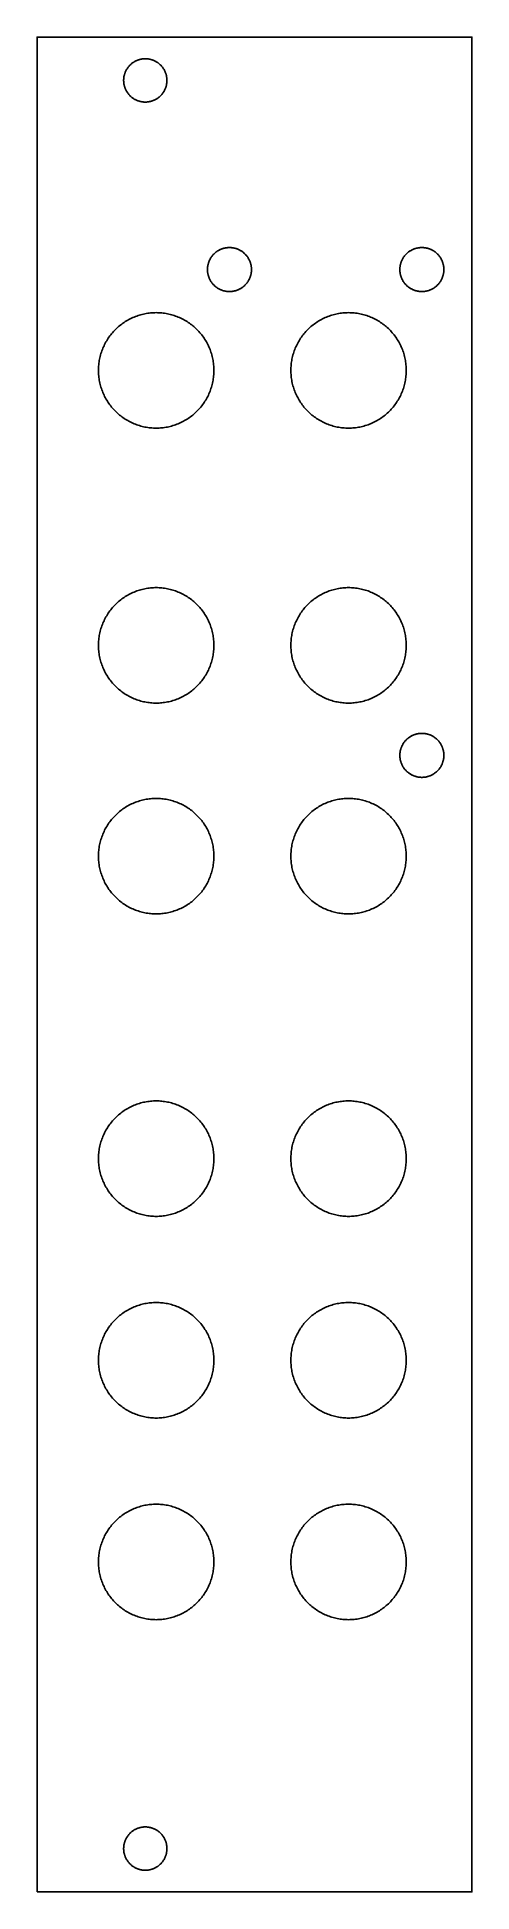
# Model space of a CAD drawing. Extents: x 1 to 31, y 9 to 138.
import ezdxf

# ---------------------------------------------------------------- set-up
doc = ezdxf.new("R2010")
doc.units = 0

msp = doc.modelspace()

# ---------------------------------------------------------------- linework, layer by layer
at = {"color": 34, "true_color": 0x008000}
for points in [[(1.27, 9.253982, 0), (31.409894, 9.253982, 0), (31.409894, 137.754106, 0), (1.27, 137.754106, 0), (1.27, 9.253982, 0)], [(7.269988, 134.754112, 0), (7.270496, 134.792974, 0), (7.27202, 134.83209, 0), (7.27456, 134.870952, 0), (7.278116, 134.90956, 0), (7.282688, 134.948422, 0), (7.288276, 134.986776, 0), (7.294626, 135.02513, 0), (7.302246, 135.063484, 0), (7.310882, 135.101584, 0), (7.32028, 135.139176, 0), (7.330694, 135.176768, 0), (7.342124, 135.213852, 0), (7.35457, 135.250936, 0), (7.368032, 135.287512, 0), (7.382256, 135.32358, 0), (7.397496, 135.359394, 0), (7.413752, 135.394954, 0), (7.43077, 135.430006, 0), (7.448804, 135.46455, 0), (7.467854, 135.498586, 0), (7.487412, 135.532114, 0), (7.50824, 135.565134, 0), (7.529576, 135.597646, 0), (7.551928, 135.62965, 0), (7.575042, 135.660892, 0), (7.598918, 135.691626, 0), (7.62381, 135.721598, 0), (7.64921, 135.751062, 0), (7.675626, 135.779764, 0), (7.70255, 135.807958, 0), (7.730236, 135.83539, 0), (7.758684, 135.86206, 0), (7.78764, 135.887714, 0), (7.817612, 135.91286, 0), (7.847838, 135.937244, 0), (7.878826, 135.960866, 0), (7.910576, 135.983472, 0), (7.942834, 136.00557, 0), (7.9756, 136.026398, 0), (8.008874, 136.046718, 0), (8.042656, 136.066022, 0), (8.076946, 136.084564, 0), (8.111744, 136.10209, 0), (8.14705, 136.1186, 0), (8.18261, 136.134348, 0), (8.218678, 136.14908, 0), (8.255, 136.16305, 0), (8.29183, 136.176004, 0), (8.328914, 136.187942, 0), (8.366252, 136.198864, 0), (8.403844, 136.20877, 0), (8.44169, 136.217914, 0), (8.47979, 136.225788, 0), (8.518144, 136.2329, 0), (8.556498, 136.238996, 0), (8.59536, 136.244076, 0), (8.633968, 136.24814, 0), (8.67283, 136.251188, 0), (8.711692, 136.25322, 0), (8.750554, 136.254236, 0), (8.78967, 136.254236, 0), (8.828532, 136.25322, 0), (8.867394, 136.251188, 0), (8.906256, 136.24814, 0), (8.944864, 136.244076, 0), (8.983726, 136.238996, 0), (9.02208, 136.2329, 0), (9.060434, 136.225788, 0), (9.098534, 136.217914, 0), (9.13638, 136.20877, 0), (9.173972, 136.198864, 0), (9.21131, 136.187942, 0), (9.248394, 136.176004, 0), (9.285224, 136.16305, 0), (9.321546, 136.14908, 0), (9.357614, 136.134348, 0), (9.393174, 136.1186, 0), (9.42848, 136.10209, 0), (9.463278, 136.084564, 0), (9.497568, 136.066022, 0), (9.53135, 136.046718, 0), (9.564624, 136.026398, 0), (9.59739, 136.00557, 0), (9.629648, 135.983472, 0), (9.661398, 135.960866, 0), (9.692386, 135.937244, 0), (9.722612, 135.91286, 0), (9.752584, 135.887714, 0), (9.78154, 135.86206, 0), (9.809988, 135.83539, 0), (9.837674, 135.807958, 0), (9.864598, 135.779764, 0), (9.891014, 135.751062, 0), (9.916414, 135.721598, 0), (9.941306, 135.691626, 0), (9.965182, 135.660892, 0), (9.988296, 135.62965, 0), (10.010648, 135.597646, 0), (10.031984, 135.565134, 0), (10.052812, 135.532114, 0), (10.07237, 135.498586, 0), (10.09142, 135.46455, 0), (10.109454, 135.430006, 0), (10.126472, 135.394954, 0), (10.142728, 135.359394, 0), (10.157968, 135.32358, 0), (10.172192, 135.287512, 0), (10.185654, 135.250936, 0), (10.1981, 135.213852, 0), (10.20953, 135.176768, 0), (10.219944, 135.139176, 0), (10.229342, 135.101584, 0), (10.237978, 135.063484, 0), (10.245598, 135.02513, 0), (10.251948, 134.986776, 0), (10.257536, 134.948422, 0), (10.262108, 134.90956, 0), (10.265664, 134.870952, 0), (10.268204, 134.83209, 0), (10.269728, 134.792974, 0), (10.270236, 134.754112, 0), (10.269728, 134.71525, 0), (10.268204, 134.676134, 0), (10.265664, 134.637272, 0), (10.262108, 134.598664, 0), (10.257536, 134.559802, 0), (10.251948, 134.521448, 0), (10.245598, 134.483094, 0), (10.237978, 134.44474, 0), (10.229342, 134.40664, 0), (10.219944, 134.369048, 0), (10.20953, 134.331456, 0), (10.1981, 134.294372, 0), (10.185654, 134.257288, 0), (10.172192, 134.220712, 0), (10.157968, 134.184644, 0), (10.142728, 134.14883, 0), (10.126472, 134.11327, 0), (10.109454, 134.078218, 0), (10.09142, 134.043674, 0), (10.07237, 134.009638, 0), (10.052812, 133.97611, 0), (10.031984, 133.94309, 0), (10.010648, 133.910578, 0), (9.988296, 133.878574, 0), (9.965182, 133.847332, 0), (9.941306, 133.816598, 0), (9.916414, 133.786626, 0), (9.891014, 133.757162, 0), (9.864598, 133.72846, 0), (9.837674, 133.700266, 0), (9.809988, 133.672834, 0), (9.78154, 133.646164, 0), (9.752584, 133.62051, 0), (9.722612, 133.595364, 0), (9.692386, 133.57098, 0), (9.661398, 133.547358, 0), (9.629648, 133.524752, 0), (9.59739, 133.502654, 0), (9.564624, 133.481826, 0), (9.53135, 133.461506, 0), (9.497568, 133.442202, 0), (9.463278, 133.42366, 0), (9.42848, 133.406134, 0), (9.393174, 133.389624, 0), (9.357614, 133.373876, 0), (9.321546, 133.359144, 0), (9.285224, 133.345174, 0), (9.248394, 133.33222, 0), (9.21131, 133.320282, 0), (9.173972, 133.30936, 0), (9.13638, 133.299454, 0), (9.098534, 133.29031, 0), (9.060434, 133.282436, 0), (9.02208, 133.275324, 0), (8.983726, 133.269228, 0), (8.944864, 133.264148, 0), (8.906256, 133.260084, 0), (8.867394, 133.257036, 0), (8.828532, 133.255004, 0), (8.78967, 133.253988, 0), (8.750554, 133.253988, 0), (8.711692, 133.255004, 0), (8.67283, 133.257036, 0), (8.633968, 133.260084, 0), (8.59536, 133.264148, 0), (8.556498, 133.269228, 0), (8.518144, 133.275324, 0), (8.47979, 133.282436, 0), (8.44169, 133.29031, 0), (8.403844, 133.299454, 0), (8.366252, 133.30936, 0), (8.328914, 133.320282, 0), (8.29183, 133.33222, 0), (8.255, 133.345174, 0), (8.218678, 133.359144, 0), (8.18261, 133.373876, 0), (8.14705, 133.389624, 0), (8.111744, 133.406134, 0), (8.076946, 133.42366, 0), (8.042656, 133.442202, 0), (8.008874, 133.461506, 0), (7.9756, 133.481826, 0), (7.942834, 133.502654, 0), (7.910576, 133.524752, 0), (7.878826, 133.547358, 0), (7.847838, 133.57098, 0), (7.817612, 133.595364, 0), (7.78764, 133.62051, 0), (7.758684, 133.646164, 0), (7.730236, 133.672834, 0), (7.70255, 133.700266, 0), (7.675626, 133.72846, 0), (7.64921, 133.757162, 0), (7.62381, 133.786626, 0), (7.598918, 133.816598, 0), (7.575042, 133.847332, 0), (7.551928, 133.878574, 0), (7.529576, 133.910578, 0), (7.50824, 133.94309, 0), (7.487412, 133.97611, 0), (7.467854, 134.009638, 0), (7.448804, 134.043674, 0), (7.43077, 134.078218, 0), (7.413752, 134.11327, 0), (7.397496, 134.14883, 0), (7.382256, 134.184644, 0), (7.368032, 134.220712, 0), (7.35457, 134.257288, 0), (7.342124, 134.294372, 0), (7.330694, 134.331456, 0), (7.32028, 134.369048, 0), (7.310882, 134.40664, 0), (7.302246, 134.44474, 0), (7.294626, 134.483094, 0), (7.288276, 134.521448, 0), (7.282688, 134.559802, 0), (7.278116, 134.598664, 0), (7.27456, 134.637272, 0), (7.27202, 134.676134, 0), (7.270496, 134.71525, 0), (7.269988, 134.754112, 0)], [(13.079984, 121.648982, 0), (13.080492, 121.688352, 0), (13.082016, 121.727468, 0), (13.084556, 121.766584, 0), (13.088112, 121.8057, 0), (13.092684, 121.844816, 0), (13.098272, 121.883678, 0), (13.104622, 121.922286, 0), (13.112242, 121.960894, 0), (13.120878, 121.999248, 0), (13.130276, 122.037348, 0), (13.14069, 122.075194, 0), (13.15212, 122.112786, 0), (13.164566, 122.150124, 0), (13.178028, 122.186954, 0), (13.192252, 122.22353, 0), (13.207492, 122.259598, 0), (13.223748, 122.295412, 0), (13.240766, 122.330718, 0), (13.2588, 122.36577, 0), (13.27785, 122.40006, 0), (13.297662, 122.434096, 0), (13.318236, 122.46737, 0), (13.339826, 122.50039, 0), (13.362178, 122.532648, 0), (13.385292, 122.564398, 0), (13.409168, 122.595386, 0), (13.43406, 122.625866, 0), (13.45946, 122.655838, 0), (13.485876, 122.684794, 0), (13.5128, 122.713242, 0), (13.54074, 122.741182, 0), (13.569188, 122.768106, 0), (13.598144, 122.794522, 0), (13.628116, 122.819922, 0), (13.658596, 122.844814, 0), (13.689584, 122.86869, 0), (13.721334, 122.891804, 0), (13.753592, 122.914156, 0), (13.786612, 122.935746, 0), (13.819886, 122.95632, 0), (13.853922, 122.976132, 0), (13.888212, 122.995182, 0), (13.923264, 123.013216, 0), (13.95857, 123.030234, 0), (13.994384, 123.04649, 0), (14.030452, 123.06173, 0), (14.067028, 123.075954, 0), (14.103858, 123.089416, 0), (14.141196, 123.101862, 0), (14.178788, 123.113292, 0), (14.216634, 123.123706, 0), (14.254734, 123.133104, 0), (14.293088, 123.14174, 0), (14.331696, 123.14936, 0), (14.370304, 123.15571, 0), (14.409166, 123.161298, 0), (14.448282, 123.16587, 0), (14.487398, 123.169426, 0), (14.526514, 123.171966, 0), (14.56563, 123.17349, 0), (14.605, 123.173998, 0), (14.64437, 123.17349, 0), (14.683486, 123.171966, 0), (14.722602, 123.169426, 0), (14.761718, 123.16587, 0), (14.800834, 123.161298, 0), (14.839696, 123.15571, 0), (14.878304, 123.14936, 0), (14.916912, 123.14174, 0), (14.955266, 123.133104, 0), (14.993366, 123.123706, 0), (15.031212, 123.113292, 0), (15.068804, 123.101862, 0), (15.106142, 123.089416, 0), (15.142972, 123.075954, 0), (15.179548, 123.06173, 0), (15.215616, 123.04649, 0), (15.25143, 123.030234, 0), (15.286736, 123.013216, 0), (15.321788, 122.995182, 0), (15.356078, 122.976132, 0), (15.390114, 122.95632, 0), (15.423388, 122.935746, 0), (15.456408, 122.914156, 0), (15.488666, 122.891804, 0), (15.520416, 122.86869, 0), (15.551404, 122.844814, 0), (15.581884, 122.819922, 0), (15.611856, 122.794522, 0), (15.640812, 122.768106, 0), (15.66926, 122.741182, 0), (15.6972, 122.713242, 0), (15.724124, 122.684794, 0), (15.75054, 122.655838, 0), (15.77594, 122.625866, 0), (15.800832, 122.595386, 0), (15.824708, 122.564398, 0), (15.847822, 122.532648, 0), (15.870174, 122.50039, 0), (15.891764, 122.46737, 0), (15.912338, 122.434096, 0), (15.93215, 122.40006, 0), (15.9512, 122.36577, 0), (15.969234, 122.330718, 0), (15.986252, 122.295412, 0), (16.002508, 122.259598, 0), (16.017748, 122.22353, 0), (16.031972, 122.186954, 0), (16.045434, 122.150124, 0), (16.05788, 122.112786, 0), (16.06931, 122.075194, 0), (16.079724, 122.037348, 0), (16.089122, 121.999248, 0), (16.097758, 121.960894, 0), (16.105378, 121.922286, 0), (16.111728, 121.883678, 0), (16.117316, 121.844816, 0), (16.121888, 121.8057, 0), (16.125444, 121.766584, 0), (16.127984, 121.727468, 0), (16.129508, 121.688352, 0), (16.130016, 121.648982, 0), (16.129508, 121.609612, 0), (16.127984, 121.570496, 0), (16.125444, 121.53138, 0), (16.121888, 121.492264, 0), (16.117316, 121.453148, 0), (16.111728, 121.414286, 0), (16.105378, 121.375678, 0), (16.097758, 121.33707, 0), (16.089122, 121.298716, 0), (16.079724, 121.260616, 0), (16.06931, 121.22277, 0), (16.05788, 121.185178, 0), (16.045434, 121.14784, 0), (16.031972, 121.11101, 0), (16.017748, 121.074434, 0), (16.002508, 121.038366, 0), (15.986252, 121.002552, 0), (15.969234, 120.967246, 0), (15.9512, 120.932194, 0), (15.93215, 120.897904, 0), (15.912338, 120.863868, 0), (15.891764, 120.830594, 0), (15.870174, 120.797574, 0), (15.847822, 120.765316, 0), (15.824708, 120.733566, 0), (15.800832, 120.702578, 0), (15.77594, 120.672098, 0), (15.75054, 120.642126, 0), (15.724124, 120.61317, 0), (15.6972, 120.584722, 0), (15.66926, 120.556782, 0), (15.640812, 120.529858, 0), (15.611856, 120.503442, 0), (15.581884, 120.478042, 0), (15.551404, 120.45315, 0), (15.520416, 120.429274, 0), (15.488666, 120.40616, 0), (15.456408, 120.383808, 0), (15.423388, 120.362218, 0), (15.390114, 120.341644, 0), (15.356078, 120.321832, 0), (15.321788, 120.302782, 0), (15.286736, 120.284748, 0), (15.25143, 120.26773, 0), (15.215616, 120.251474, 0), (15.179548, 120.236234, 0), (15.142972, 120.22201, 0), (15.106142, 120.208548, 0), (15.068804, 120.196102, 0), (15.031212, 120.184672, 0), (14.993366, 120.174258, 0), (14.955266, 120.16486, 0), (14.916912, 120.156224, 0), (14.878304, 120.148604, 0), (14.839696, 120.142254, 0), (14.800834, 120.136666, 0), (14.761718, 120.132094, 0), (14.722602, 120.128538, 0), (14.683486, 120.125998, 0), (14.64437, 120.124474, 0), (14.605, 120.123966, 0), (14.56563, 120.124474, 0), (14.526514, 120.125998, 0), (14.487398, 120.128538, 0), (14.448282, 120.132094, 0), (14.409166, 120.136666, 0), (14.370304, 120.142254, 0), (14.331696, 120.148604, 0), (14.293088, 120.156224, 0), (14.254734, 120.16486, 0), (14.216634, 120.174258, 0), (14.178788, 120.184672, 0), (14.141196, 120.196102, 0), (14.103858, 120.208548, 0), (14.067028, 120.22201, 0), (14.030452, 120.236234, 0), (13.994384, 120.251474, 0), (13.95857, 120.26773, 0), (13.923264, 120.284748, 0), (13.888212, 120.302782, 0), (13.853922, 120.321832, 0), (13.819886, 120.341644, 0), (13.786612, 120.362218, 0), (13.753592, 120.383808, 0), (13.721334, 120.40616, 0), (13.689584, 120.429274, 0), (13.658596, 120.45315, 0), (13.628116, 120.478042, 0), (13.598144, 120.503442, 0), (13.569188, 120.529858, 0), (13.54074, 120.556782, 0), (13.5128, 120.584722, 0), (13.485876, 120.61317, 0), (13.45946, 120.642126, 0), (13.43406, 120.672098, 0), (13.409168, 120.702578, 0), (13.385292, 120.733566, 0), (13.362178, 120.765316, 0), (13.339826, 120.797574, 0), (13.318236, 120.830594, 0), (13.297662, 120.863868, 0), (13.27785, 120.897904, 0), (13.2588, 120.932194, 0), (13.240766, 120.967246, 0), (13.223748, 121.002552, 0), (13.207492, 121.038366, 0), (13.192252, 121.074434, 0), (13.178028, 121.11101, 0), (13.164566, 121.14784, 0), (13.15212, 121.185178, 0), (13.14069, 121.22277, 0), (13.130276, 121.260616, 0), (13.120878, 121.298716, 0), (13.112242, 121.33707, 0), (13.104622, 121.375678, 0), (13.098272, 121.414286, 0), (13.092684, 121.453148, 0), (13.088112, 121.492264, 0), (13.084556, 121.53138, 0), (13.082016, 121.570496, 0), (13.080492, 121.609612, 0), (13.079984, 121.648982, 0)], [(26.414984, 121.648982, 0), (26.415492, 121.688352, 0), (26.417016, 121.727468, 0), (26.419556, 121.766584, 0), (26.423112, 121.8057, 0), (26.427684, 121.844816, 0), (26.433272, 121.883678, 0), (26.439622, 121.922286, 0), (26.447242, 121.960894, 0), (26.455878, 121.999248, 0), (26.465276, 122.037348, 0), (26.47569, 122.075194, 0), (26.48712, 122.112786, 0), (26.499566, 122.150124, 0), (26.513028, 122.186954, 0), (26.527252, 122.22353, 0), (26.542492, 122.259598, 0), (26.558748, 122.295412, 0), (26.575766, 122.330718, 0), (26.5938, 122.36577, 0), (26.61285, 122.40006, 0), (26.632662, 122.434096, 0), (26.653236, 122.46737, 0), (26.674826, 122.50039, 0), (26.697178, 122.532648, 0), (26.720292, 122.564398, 0), (26.744168, 122.595386, 0), (26.76906, 122.625866, 0), (26.79446, 122.655838, 0), (26.820876, 122.684794, 0), (26.8478, 122.713242, 0), (26.87574, 122.741182, 0), (26.904188, 122.768106, 0), (26.933144, 122.794522, 0), (26.963116, 122.819922, 0), (26.993596, 122.844814, 0), (27.024584, 122.86869, 0), (27.056334, 122.891804, 0), (27.088592, 122.914156, 0), (27.121612, 122.935746, 0), (27.154886, 122.95632, 0), (27.188922, 122.976132, 0), (27.223212, 122.995182, 0), (27.258264, 123.013216, 0), (27.29357, 123.030234, 0), (27.329384, 123.04649, 0), (27.365452, 123.06173, 0), (27.402028, 123.075954, 0), (27.438858, 123.089416, 0), (27.476196, 123.101862, 0), (27.513788, 123.113292, 0), (27.551634, 123.123706, 0), (27.589734, 123.133104, 0), (27.628088, 123.14174, 0), (27.666696, 123.14936, 0), (27.705304, 123.15571, 0), (27.744166, 123.161298, 0), (27.783282, 123.16587, 0), (27.822398, 123.169426, 0), (27.861514, 123.171966, 0), (27.90063, 123.17349, 0), (27.94, 123.173998, 0), (27.97937, 123.17349, 0), (28.018486, 123.171966, 0), (28.057602, 123.169426, 0), (28.096718, 123.16587, 0), (28.135834, 123.161298, 0), (28.174696, 123.15571, 0), (28.213304, 123.14936, 0), (28.251912, 123.14174, 0), (28.290266, 123.133104, 0), (28.328366, 123.123706, 0), (28.366212, 123.113292, 0), (28.403804, 123.101862, 0), (28.441142, 123.089416, 0), (28.477972, 123.075954, 0), (28.514548, 123.06173, 0), (28.550616, 123.04649, 0), (28.58643, 123.030234, 0), (28.621736, 123.013216, 0), (28.656788, 122.995182, 0), (28.691078, 122.976132, 0), (28.725114, 122.95632, 0), (28.758388, 122.935746, 0), (28.791408, 122.914156, 0), (28.823666, 122.891804, 0), (28.855416, 122.86869, 0), (28.886404, 122.844814, 0), (28.916884, 122.819922, 0), (28.946856, 122.794522, 0), (28.975812, 122.768106, 0), (29.00426, 122.741182, 0), (29.0322, 122.713242, 0), (29.059124, 122.684794, 0), (29.08554, 122.655838, 0), (29.11094, 122.625866, 0), (29.135832, 122.595386, 0), (29.159708, 122.564398, 0), (29.182822, 122.532648, 0), (29.205174, 122.50039, 0), (29.226764, 122.46737, 0), (29.247338, 122.434096, 0), (29.26715, 122.40006, 0), (29.2862, 122.36577, 0), (29.304234, 122.330718, 0), (29.321252, 122.295412, 0), (29.337508, 122.259598, 0), (29.352748, 122.22353, 0), (29.366972, 122.186954, 0), (29.380434, 122.150124, 0), (29.39288, 122.112786, 0), (29.40431, 122.075194, 0), (29.414724, 122.037348, 0), (29.424122, 121.999248, 0), (29.432758, 121.960894, 0), (29.440378, 121.922286, 0), (29.446728, 121.883678, 0), (29.452316, 121.844816, 0), (29.456888, 121.8057, 0), (29.460444, 121.766584, 0), (29.462984, 121.727468, 0), (29.464508, 121.688352, 0), (29.465016, 121.648982, 0), (29.464508, 121.609612, 0), (29.462984, 121.570496, 0), (29.460444, 121.53138, 0), (29.456888, 121.492264, 0), (29.452316, 121.453148, 0), (29.446728, 121.414286, 0), (29.440378, 121.375678, 0), (29.432758, 121.33707, 0), (29.424122, 121.298716, 0), (29.414724, 121.260616, 0), (29.40431, 121.22277, 0), (29.39288, 121.185178, 0), (29.380434, 121.14784, 0), (29.366972, 121.11101, 0), (29.352748, 121.074434, 0), (29.337508, 121.038366, 0), (29.321252, 121.002552, 0), (29.304234, 120.967246, 0), (29.2862, 120.932194, 0), (29.26715, 120.897904, 0), (29.247338, 120.863868, 0), (29.226764, 120.830594, 0), (29.205174, 120.797574, 0), (29.182822, 120.765316, 0), (29.159708, 120.733566, 0), (29.135832, 120.702578, 0), (29.11094, 120.672098, 0), (29.08554, 120.642126, 0), (29.059124, 120.61317, 0), (29.0322, 120.584722, 0), (29.00426, 120.556782, 0), (28.975812, 120.529858, 0), (28.946856, 120.503442, 0), (28.916884, 120.478042, 0), (28.886404, 120.45315, 0), (28.855416, 120.429274, 0), (28.823666, 120.40616, 0), (28.791408, 120.383808, 0), (28.758388, 120.362218, 0), (28.725114, 120.341644, 0), (28.691078, 120.321832, 0), (28.656788, 120.302782, 0), (28.621736, 120.284748, 0), (28.58643, 120.26773, 0), (28.550616, 120.251474, 0), (28.514548, 120.236234, 0), (28.477972, 120.22201, 0), (28.441142, 120.208548, 0), (28.403804, 120.196102, 0), (28.366212, 120.184672, 0), (28.328366, 120.174258, 0), (28.290266, 120.16486, 0), (28.251912, 120.156224, 0), (28.213304, 120.148604, 0), (28.174696, 120.142254, 0), (28.135834, 120.136666, 0), (28.096718, 120.132094, 0), (28.057602, 120.128538, 0), (28.018486, 120.125998, 0), (27.97937, 120.124474, 0), (27.94, 120.123966, 0), (27.90063, 120.124474, 0), (27.861514, 120.125998, 0), (27.822398, 120.128538, 0), (27.783282, 120.132094, 0), (27.744166, 120.136666, 0), (27.705304, 120.142254, 0), (27.666696, 120.148604, 0), (27.628088, 120.156224, 0), (27.589734, 120.16486, 0), (27.551634, 120.174258, 0), (27.513788, 120.184672, 0), (27.476196, 120.196102, 0), (27.438858, 120.208548, 0), (27.402028, 120.22201, 0), (27.365452, 120.236234, 0), (27.329384, 120.251474, 0), (27.29357, 120.26773, 0), (27.258264, 120.284748, 0), (27.223212, 120.302782, 0), (27.188922, 120.321832, 0), (27.154886, 120.341644, 0), (27.121612, 120.362218, 0), (27.088592, 120.383808, 0), (27.056334, 120.40616, 0), (27.024584, 120.429274, 0), (26.993596, 120.45315, 0), (26.963116, 120.478042, 0), (26.933144, 120.503442, 0), (26.904188, 120.529858, 0), (26.87574, 120.556782, 0), (26.8478, 120.584722, 0), (26.820876, 120.61317, 0), (26.79446, 120.642126, 0), (26.76906, 120.672098, 0), (26.744168, 120.702578, 0), (26.720292, 120.733566, 0), (26.697178, 120.765316, 0), (26.674826, 120.797574, 0), (26.653236, 120.830594, 0), (26.632662, 120.863868, 0), (26.61285, 120.897904, 0), (26.5938, 120.932194, 0), (26.575766, 120.967246, 0), (26.558748, 121.002552, 0), (26.542492, 121.038366, 0), (26.527252, 121.074434, 0), (26.513028, 121.11101, 0), (26.499566, 121.14784, 0), (26.48712, 121.185178, 0), (26.47569, 121.22277, 0), (26.465276, 121.260616, 0), (26.455878, 121.298716, 0), (26.447242, 121.33707, 0), (26.439622, 121.375678, 0), (26.433272, 121.414286, 0), (26.427684, 121.453148, 0), (26.423112, 121.492264, 0), (26.419556, 121.53138, 0), (26.417016, 121.570496, 0), (26.415492, 121.609612, 0), (26.414984, 121.648982, 0)], [(5.525008, 114.663982, 0), (5.526278, 114.762026, 0), (5.529834, 114.860324, 0), (5.53593, 114.958114, 0), (5.544312, 115.056158, 0), (5.55498, 115.153694, 0), (5.568188, 115.250976, 0), (5.583936, 115.34775, 0), (5.60197, 115.44427, 0), (5.62229, 115.540282, 0), (5.644896, 115.635786, 0), (5.669788, 115.730782, 0), (5.69722, 115.825016, 0), (5.726938, 115.918742, 0), (5.758942, 116.011452, 0), (5.792978, 116.103654, 0), (5.829554, 116.194586, 0), (5.868162, 116.28501, 0), (5.909056, 116.374164, 0), (5.952236, 116.462302, 0), (5.997448, 116.549678, 0), (6.044692, 116.63553, 0), (6.093968, 116.720366, 0), (6.14553, 116.803932, 0), (6.199124, 116.886228, 0), (6.25475, 116.967254, 0), (6.312154, 117.046756, 0), (6.37159, 117.124988, 0), (6.433058, 117.201442, 0), (6.49605, 117.276626, 0), (6.561328, 117.350286, 0), (6.62813, 117.422168, 0), (6.696456, 117.492526, 0), (6.766814, 117.560852, 0), (6.838696, 117.627654, 0), (6.912356, 117.692932, 0), (6.98754, 117.755924, 0), (7.063994, 117.817392, 0), (7.142226, 117.876828, 0), (7.221728, 117.934232, 0), (7.302754, 117.989858, 0), (7.38505, 118.043452, 0), (7.468616, 118.095014, 0), (7.553452, 118.14429, 0), (7.639304, 118.191534, 0), (7.72668, 118.236746, 0), (7.814818, 118.279926, 0), (7.903972, 118.32082, 0), (7.994396, 118.359428, 0), (8.085328, 118.396004, 0), (8.17753, 118.43004, 0), (8.27024, 118.462044, 0), (8.363966, 118.491762, 0), (8.4582, 118.519194, 0), (8.553196, 118.544086, 0), (8.6487, 118.566692, 0), (8.744712, 118.587012, 0), (8.841232, 118.605046, 0), (8.938006, 118.620794, 0), (9.035288, 118.634002, 0), (9.132824, 118.64467, 0), (9.230868, 118.653052, 0), (9.328658, 118.659148, 0), (9.426956, 118.662704, 0), (9.525, 118.663974, 0), (9.623044, 118.662704, 0), (9.721342, 118.659148, 0), (9.819132, 118.653052, 0), (9.917176, 118.64467, 0), (10.014712, 118.634002, 0), (10.111994, 118.620794, 0), (10.208768, 118.605046, 0), (10.305288, 118.587012, 0), (10.4013, 118.566692, 0), (10.496804, 118.544086, 0), (10.5918, 118.519194, 0), (10.686034, 118.491762, 0), (10.77976, 118.462044, 0), (10.87247, 118.43004, 0), (10.964672, 118.396004, 0), (11.055604, 118.359428, 0), (11.146028, 118.32082, 0), (11.235182, 118.279926, 0), (11.32332, 118.236746, 0), (11.410696, 118.191534, 0), (11.496548, 118.14429, 0), (11.581384, 118.095014, 0), (11.66495, 118.043452, 0), (11.747246, 117.989858, 0), (11.828272, 117.934232, 0), (11.907774, 117.876828, 0), (11.986006, 117.817392, 0), (12.06246, 117.755924, 0), (12.137644, 117.692932, 0), (12.211304, 117.627654, 0), (12.283186, 117.560852, 0), (12.353544, 117.492526, 0), (12.42187, 117.422168, 0), (12.488672, 117.350286, 0), (12.55395, 117.276626, 0), (12.616942, 117.201442, 0), (12.67841, 117.124988, 0), (12.737846, 117.046756, 0), (12.79525, 116.967254, 0), (12.850876, 116.886228, 0), (12.90447, 116.803932, 0), (12.956032, 116.720366, 0), (13.005308, 116.63553, 0), (13.052552, 116.549678, 0), (13.097764, 116.462302, 0), (13.140944, 116.374164, 0), (13.181838, 116.28501, 0), (13.220446, 116.194586, 0), (13.257022, 116.103654, 0), (13.291058, 116.011452, 0), (13.323062, 115.918742, 0), (13.35278, 115.825016, 0), (13.380212, 115.730782, 0), (13.405104, 115.635786, 0), (13.42771, 115.540282, 0), (13.44803, 115.44427, 0), (13.466064, 115.34775, 0), (13.481812, 115.250976, 0), (13.49502, 115.153694, 0), (13.505688, 115.056158, 0), (13.51407, 114.958114, 0), (13.520166, 114.860324, 0), (13.523722, 114.762026, 0), (13.524992, 114.663982, 0), (13.523722, 114.565938, 0), (13.520166, 114.46764, 0), (13.51407, 114.36985, 0), (13.505688, 114.271806, 0), (13.49502, 114.17427, 0), (13.481812, 114.076988, 0), (13.466064, 113.980214, 0), (13.44803, 113.883694, 0), (13.42771, 113.787682, 0), (13.405104, 113.692178, 0), (13.380212, 113.597182, 0), (13.35278, 113.502948, 0), (13.323062, 113.409222, 0), (13.291058, 113.316512, 0), (13.257022, 113.22431, 0), (13.220446, 113.133378, 0), (13.181838, 113.042954, 0), (13.140944, 112.9538, 0), (13.097764, 112.865662, 0), (13.052552, 112.778286, 0), (13.005308, 112.692434, 0), (12.956032, 112.607598, 0), (12.90447, 112.524032, 0), (12.850876, 112.441736, 0), (12.79525, 112.36071, 0), (12.737846, 112.281208, 0), (12.67841, 112.202976, 0), (12.616942, 112.126522, 0), (12.55395, 112.051338, 0), (12.488672, 111.977678, 0), (12.42187, 111.905796, 0), (12.353544, 111.835438, 0), (12.283186, 111.767112, 0), (12.211304, 111.70031, 0), (12.137644, 111.635032, 0), (12.06246, 111.57204, 0), (11.986006, 111.510572, 0), (11.907774, 111.451136, 0), (11.828272, 111.393732, 0), (11.747246, 111.338106, 0), (11.66495, 111.284512, 0), (11.581384, 111.23295, 0), (11.496548, 111.183674, 0), (11.410696, 111.13643, 0), (11.32332, 111.091218, 0), (11.235182, 111.048038, 0), (11.146028, 111.007144, 0), (11.055604, 110.968536, 0), (10.964672, 110.93196, 0), (10.87247, 110.897924, 0), (10.77976, 110.86592, 0), (10.686034, 110.836202, 0), (10.5918, 110.80877, 0), (10.496804, 110.783878, 0), (10.4013, 110.761272, 0), (10.305288, 110.740952, 0), (10.208768, 110.722918, 0), (10.111994, 110.70717, 0), (10.014712, 110.693962, 0), (9.917176, 110.683294, 0), (9.819132, 110.674912, 0), (9.721342, 110.668816, 0), (9.623044, 110.66526, 0), (9.525, 110.66399, 0), (9.426956, 110.66526, 0), (9.328658, 110.668816, 0), (9.230868, 110.674912, 0), (9.132824, 110.683294, 0), (9.035288, 110.693962, 0), (8.938006, 110.70717, 0), (8.841232, 110.722918, 0), (8.744712, 110.740952, 0), (8.6487, 110.761272, 0), (8.553196, 110.783878, 0), (8.4582, 110.80877, 0), (8.363966, 110.836202, 0), (8.27024, 110.86592, 0), (8.17753, 110.897924, 0), (8.085328, 110.93196, 0), (7.994396, 110.968536, 0), (7.903972, 111.007144, 0), (7.814818, 111.048038, 0), (7.72668, 111.091218, 0), (7.639304, 111.13643, 0), (7.553452, 111.183674, 0), (7.468616, 111.23295, 0), (7.38505, 111.284512, 0), (7.302754, 111.338106, 0), (7.221728, 111.393732, 0), (7.142226, 111.451136, 0), (7.063994, 111.510572, 0), (6.98754, 111.57204, 0), (6.912356, 111.635032, 0), (6.838696, 111.70031, 0), (6.766814, 111.767112, 0), (6.696456, 111.835438, 0), (6.62813, 111.905796, 0), (6.561328, 111.977678, 0), (6.49605, 112.051338, 0), (6.433058, 112.126522, 0), (6.37159, 112.202976, 0), (6.312154, 112.281208, 0), (6.25475, 112.36071, 0), (6.199124, 112.441736, 0), (6.14553, 112.524032, 0), (6.093968, 112.607598, 0), (6.044692, 112.692434, 0), (5.997448, 112.778286, 0), (5.952236, 112.865662, 0), (5.909056, 112.9538, 0), (5.868162, 113.042954, 0), (5.829554, 113.133378, 0), (5.792978, 113.22431, 0), (5.758942, 113.316512, 0), (5.726938, 113.409222, 0), (5.69722, 113.502948, 0), (5.669788, 113.597182, 0), (5.644896, 113.692178, 0), (5.62229, 113.787682, 0), (5.60197, 113.883694, 0), (5.583936, 113.980214, 0), (5.568188, 114.076988, 0), (5.55498, 114.17427, 0), (5.544312, 114.271806, 0), (5.53593, 114.36985, 0), (5.529834, 114.46764, 0), (5.526278, 114.565938, 0), (5.525008, 114.663982, 0)], [(18.860008, 114.663982, 0), (18.861278, 114.762026, 0), (18.864834, 114.860324, 0), (18.87093, 114.958114, 0), (18.879312, 115.056158, 0), (18.88998, 115.153694, 0), (18.903188, 115.250976, 0), (18.918936, 115.34775, 0), (18.93697, 115.44427, 0), (18.95729, 115.540282, 0), (18.979896, 115.635786, 0), (19.004788, 115.730782, 0), (19.03222, 115.825016, 0), (19.061938, 115.918742, 0), (19.093942, 116.011452, 0), (19.127978, 116.103654, 0), (19.164554, 116.194586, 0), (19.203162, 116.28501, 0), (19.244056, 116.374164, 0), (19.287236, 116.462302, 0), (19.332448, 116.549678, 0), (19.379692, 116.63553, 0), (19.428968, 116.720366, 0), (19.48053, 116.803932, 0), (19.534124, 116.886228, 0), (19.58975, 116.967254, 0), (19.647154, 117.046756, 0), (19.70659, 117.124988, 0), (19.768058, 117.201442, 0), (19.83105, 117.276626, 0), (19.896328, 117.350286, 0), (19.96313, 117.422168, 0), (20.031456, 117.492526, 0), (20.101814, 117.560852, 0), (20.173696, 117.627654, 0), (20.247356, 117.692932, 0), (20.32254, 117.755924, 0), (20.398994, 117.817392, 0), (20.477226, 117.876828, 0), (20.556728, 117.934232, 0), (20.637754, 117.989858, 0), (20.72005, 118.043452, 0), (20.803616, 118.095014, 0), (20.888452, 118.14429, 0), (20.974304, 118.191534, 0), (21.06168, 118.236746, 0), (21.149818, 118.279926, 0), (21.238972, 118.32082, 0), (21.329396, 118.359428, 0), (21.420328, 118.396004, 0), (21.51253, 118.43004, 0), (21.60524, 118.462044, 0), (21.698966, 118.491762, 0), (21.7932, 118.519194, 0), (21.888196, 118.544086, 0), (21.9837, 118.566692, 0), (22.079712, 118.587012, 0), (22.176232, 118.605046, 0), (22.273006, 118.620794, 0), (22.370288, 118.634002, 0), (22.467824, 118.64467, 0), (22.565868, 118.653052, 0), (22.663658, 118.659148, 0), (22.761956, 118.662704, 0), (22.86, 118.663974, 0), (22.958044, 118.662704, 0), (23.056342, 118.659148, 0), (23.154132, 118.653052, 0), (23.252176, 118.64467, 0), (23.349712, 118.634002, 0), (23.446994, 118.620794, 0), (23.543768, 118.605046, 0), (23.640288, 118.587012, 0), (23.7363, 118.566692, 0), (23.831804, 118.544086, 0), (23.9268, 118.519194, 0), (24.021034, 118.491762, 0), (24.11476, 118.462044, 0), (24.20747, 118.43004, 0), (24.299672, 118.396004, 0), (24.390604, 118.359428, 0), (24.481028, 118.32082, 0), (24.570182, 118.279926, 0), (24.65832, 118.236746, 0), (24.745696, 118.191534, 0), (24.831548, 118.14429, 0), (24.916384, 118.095014, 0), (24.99995, 118.043452, 0), (25.082246, 117.989858, 0), (25.163272, 117.934232, 0), (25.242774, 117.876828, 0), (25.321006, 117.817392, 0), (25.39746, 117.755924, 0), (25.472644, 117.692932, 0), (25.546304, 117.627654, 0), (25.618186, 117.560852, 0), (25.688544, 117.492526, 0), (25.75687, 117.422168, 0), (25.823672, 117.350286, 0), (25.88895, 117.276626, 0), (25.951942, 117.201442, 0), (26.01341, 117.124988, 0), (26.072846, 117.046756, 0), (26.13025, 116.967254, 0), (26.185876, 116.886228, 0), (26.23947, 116.803932, 0), (26.291032, 116.720366, 0), (26.340308, 116.63553, 0), (26.387552, 116.549678, 0), (26.432764, 116.462302, 0), (26.475944, 116.374164, 0), (26.516838, 116.28501, 0), (26.555446, 116.194586, 0), (26.592022, 116.103654, 0), (26.626058, 116.011452, 0), (26.658062, 115.918742, 0), (26.68778, 115.825016, 0), (26.715212, 115.730782, 0), (26.740104, 115.635786, 0), (26.76271, 115.540282, 0), (26.78303, 115.44427, 0), (26.801064, 115.34775, 0), (26.816812, 115.250976, 0), (26.83002, 115.153694, 0), (26.840688, 115.056158, 0), (26.84907, 114.958114, 0), (26.855166, 114.860324, 0), (26.858722, 114.762026, 0), (26.859992, 114.663982, 0), (26.858722, 114.565938, 0), (26.855166, 114.46764, 0), (26.84907, 114.36985, 0), (26.840688, 114.271806, 0), (26.83002, 114.17427, 0), (26.816812, 114.076988, 0), (26.801064, 113.980214, 0), (26.78303, 113.883694, 0), (26.76271, 113.787682, 0), (26.740104, 113.692178, 0), (26.715212, 113.597182, 0), (26.68778, 113.502948, 0), (26.658062, 113.409222, 0), (26.626058, 113.316512, 0), (26.592022, 113.22431, 0), (26.555446, 113.133378, 0), (26.516838, 113.042954, 0), (26.475944, 112.9538, 0), (26.432764, 112.865662, 0), (26.387552, 112.778286, 0), (26.340308, 112.692434, 0), (26.291032, 112.607598, 0), (26.23947, 112.524032, 0), (26.185876, 112.441736, 0), (26.13025, 112.36071, 0), (26.072846, 112.281208, 0), (26.01341, 112.202976, 0), (25.951942, 112.126522, 0), (25.88895, 112.051338, 0), (25.823672, 111.977678, 0), (25.75687, 111.905796, 0), (25.688544, 111.835438, 0), (25.618186, 111.767112, 0), (25.546304, 111.70031, 0), (25.472644, 111.635032, 0), (25.39746, 111.57204, 0), (25.321006, 111.510572, 0), (25.242774, 111.451136, 0), (25.163272, 111.393732, 0), (25.082246, 111.338106, 0), (24.99995, 111.284512, 0), (24.916384, 111.23295, 0), (24.831548, 111.183674, 0), (24.745696, 111.13643, 0), (24.65832, 111.091218, 0), (24.570182, 111.048038, 0), (24.481028, 111.007144, 0), (24.390604, 110.968536, 0), (24.299672, 110.93196, 0), (24.20747, 110.897924, 0), (24.11476, 110.86592, 0), (24.021034, 110.836202, 0), (23.9268, 110.80877, 0), (23.831804, 110.783878, 0), (23.7363, 110.761272, 0), (23.640288, 110.740952, 0), (23.543768, 110.722918, 0), (23.446994, 110.70717, 0), (23.349712, 110.693962, 0), (23.252176, 110.683294, 0), (23.154132, 110.674912, 0), (23.056342, 110.668816, 0), (22.958044, 110.66526, 0), (22.86, 110.66399, 0), (22.761956, 110.66526, 0), (22.663658, 110.668816, 0), (22.565868, 110.674912, 0), (22.467824, 110.683294, 0), (22.370288, 110.693962, 0), (22.273006, 110.70717, 0), (22.176232, 110.722918, 0), (22.079712, 110.740952, 0), (21.9837, 110.761272, 0), (21.888196, 110.783878, 0), (21.7932, 110.80877, 0), (21.698966, 110.836202, 0), (21.60524, 110.86592, 0), (21.51253, 110.897924, 0), (21.420328, 110.93196, 0), (21.329396, 110.968536, 0), (21.238972, 111.007144, 0), (21.149818, 111.048038, 0), (21.06168, 111.091218, 0), (20.974304, 111.13643, 0), (20.888452, 111.183674, 0), (20.803616, 111.23295, 0), (20.72005, 111.284512, 0), (20.637754, 111.338106, 0), (20.556728, 111.393732, 0), (20.477226, 111.451136, 0), (20.398994, 111.510572, 0), (20.32254, 111.57204, 0), (20.247356, 111.635032, 0), (20.173696, 111.70031, 0), (20.101814, 111.767112, 0), (20.031456, 111.835438, 0), (19.96313, 111.905796, 0), (19.896328, 111.977678, 0), (19.83105, 112.051338, 0), (19.768058, 112.126522, 0), (19.70659, 112.202976, 0), (19.647154, 112.281208, 0), (19.58975, 112.36071, 0), (19.534124, 112.441736, 0), (19.48053, 112.524032, 0), (19.428968, 112.607598, 0), (19.379692, 112.692434, 0), (19.332448, 112.778286, 0), (19.287236, 112.865662, 0), (19.244056, 112.9538, 0), (19.203162, 113.042954, 0), (19.164554, 113.133378, 0), (19.127978, 113.22431, 0), (19.093942, 113.316512, 0), (19.061938, 113.409222, 0), (19.03222, 113.502948, 0), (19.004788, 113.597182, 0), (18.979896, 113.692178, 0), (18.95729, 113.787682, 0), (18.93697, 113.883694, 0), (18.918936, 113.980214, 0), (18.903188, 114.076988, 0), (18.88998, 114.17427, 0), (18.879312, 114.271806, 0), (18.87093, 114.36985, 0), (18.864834, 114.46764, 0), (18.861278, 114.565938, 0), (18.860008, 114.663982, 0)], [(5.525008, 95.613982, 0), (5.526278, 95.712026, 0), (5.529834, 95.810324, 0), (5.53593, 95.908114, 0), (5.544312, 96.006158, 0), (5.55498, 96.103694, 0), (5.568188, 96.200976, 0), (5.583936, 96.29775, 0), (5.60197, 96.39427, 0), (5.62229, 96.490282, 0), (5.644896, 96.585786, 0), (5.669788, 96.680782, 0), (5.69722, 96.775016, 0), (5.726938, 96.868742, 0), (5.758942, 96.961452, 0), (5.792978, 97.053654, 0), (5.829554, 97.144586, 0), (5.868162, 97.23501, 0), (5.909056, 97.324164, 0), (5.952236, 97.412302, 0), (5.997448, 97.499678, 0), (6.044692, 97.58553, 0), (6.093968, 97.670366, 0), (6.14553, 97.753932, 0), (6.199124, 97.836228, 0), (6.25475, 97.917254, 0), (6.312154, 97.996756, 0), (6.37159, 98.074988, 0), (6.433058, 98.151442, 0), (6.49605, 98.226626, 0), (6.561328, 98.300286, 0), (6.62813, 98.372168, 0), (6.696456, 98.442526, 0), (6.766814, 98.510852, 0), (6.838696, 98.577654, 0), (6.912356, 98.642932, 0), (6.98754, 98.705924, 0), (7.063994, 98.767392, 0), (7.142226, 98.826828, 0), (7.221728, 98.884232, 0), (7.302754, 98.939858, 0), (7.38505, 98.993452, 0), (7.468616, 99.045014, 0), (7.553452, 99.09429, 0), (7.639304, 99.141534, 0), (7.72668, 99.186746, 0), (7.814818, 99.229926, 0), (7.903972, 99.27082, 0), (7.994396, 99.309428, 0), (8.085328, 99.346004, 0), (8.17753, 99.38004, 0), (8.27024, 99.412044, 0), (8.363966, 99.441762, 0), (8.4582, 99.469194, 0), (8.553196, 99.494086, 0), (8.6487, 99.516692, 0), (8.744712, 99.537012, 0), (8.841232, 99.555046, 0), (8.938006, 99.570794, 0), (9.035288, 99.584002, 0), (9.132824, 99.59467, 0), (9.230868, 99.603052, 0), (9.328658, 99.609148, 0), (9.426956, 99.612704, 0), (9.525, 99.613974, 0), (9.623044, 99.612704, 0), (9.721342, 99.609148, 0), (9.819132, 99.603052, 0), (9.917176, 99.59467, 0), (10.014712, 99.584002, 0), (10.111994, 99.570794, 0), (10.208768, 99.555046, 0), (10.305288, 99.537012, 0), (10.4013, 99.516692, 0), (10.496804, 99.494086, 0), (10.5918, 99.469194, 0), (10.686034, 99.441762, 0), (10.77976, 99.412044, 0), (10.87247, 99.38004, 0), (10.964672, 99.346004, 0), (11.055604, 99.309428, 0), (11.146028, 99.27082, 0), (11.235182, 99.229926, 0), (11.32332, 99.186746, 0), (11.410696, 99.141534, 0), (11.496548, 99.09429, 0), (11.581384, 99.045014, 0), (11.66495, 98.993452, 0), (11.747246, 98.939858, 0), (11.828272, 98.884232, 0), (11.907774, 98.826828, 0), (11.986006, 98.767392, 0), (12.06246, 98.705924, 0), (12.137644, 98.642932, 0), (12.211304, 98.577654, 0), (12.283186, 98.510852, 0), (12.353544, 98.442526, 0), (12.42187, 98.372168, 0), (12.488672, 98.300286, 0), (12.55395, 98.226626, 0), (12.616942, 98.151442, 0), (12.67841, 98.074988, 0), (12.737846, 97.996756, 0), (12.79525, 97.917254, 0), (12.850876, 97.836228, 0), (12.90447, 97.753932, 0), (12.956032, 97.670366, 0), (13.005308, 97.58553, 0), (13.052552, 97.499678, 0), (13.097764, 97.412302, 0), (13.140944, 97.324164, 0), (13.181838, 97.23501, 0), (13.220446, 97.144586, 0), (13.257022, 97.053654, 0), (13.291058, 96.961452, 0), (13.323062, 96.868742, 0), (13.35278, 96.775016, 0), (13.380212, 96.680782, 0), (13.405104, 96.585786, 0), (13.42771, 96.490282, 0), (13.44803, 96.39427, 0), (13.466064, 96.29775, 0), (13.481812, 96.200976, 0), (13.49502, 96.103694, 0), (13.505688, 96.006158, 0), (13.51407, 95.908114, 0), (13.520166, 95.810324, 0), (13.523722, 95.712026, 0), (13.524992, 95.613982, 0), (13.523722, 95.515938, 0), (13.520166, 95.41764, 0), (13.51407, 95.31985, 0), (13.505688, 95.221806, 0), (13.49502, 95.12427, 0), (13.481812, 95.026988, 0), (13.466064, 94.930214, 0), (13.44803, 94.833694, 0), (13.42771, 94.737682, 0), (13.405104, 94.642178, 0), (13.380212, 94.547182, 0), (13.35278, 94.452948, 0), (13.323062, 94.359222, 0), (13.291058, 94.266512, 0), (13.257022, 94.17431, 0), (13.220446, 94.083378, 0), (13.181838, 93.992954, 0), (13.140944, 93.9038, 0), (13.097764, 93.815662, 0), (13.052552, 93.728286, 0), (13.005308, 93.642434, 0), (12.956032, 93.557598, 0), (12.90447, 93.474032, 0), (12.850876, 93.391736, 0), (12.79525, 93.31071, 0), (12.737846, 93.231208, 0), (12.67841, 93.152976, 0), (12.616942, 93.076522, 0), (12.55395, 93.001338, 0), (12.488672, 92.927678, 0), (12.42187, 92.855796, 0), (12.353544, 92.785438, 0), (12.283186, 92.717112, 0), (12.211304, 92.65031, 0), (12.137644, 92.585032, 0), (12.06246, 92.52204, 0), (11.986006, 92.460572, 0), (11.907774, 92.401136, 0), (11.828272, 92.343732, 0), (11.747246, 92.288106, 0), (11.66495, 92.234512, 0), (11.581384, 92.18295, 0), (11.496548, 92.133674, 0), (11.410696, 92.08643, 0), (11.32332, 92.041218, 0), (11.235182, 91.998038, 0), (11.146028, 91.957144, 0), (11.055604, 91.918536, 0), (10.964672, 91.88196, 0), (10.87247, 91.847924, 0), (10.77976, 91.81592, 0), (10.686034, 91.786202, 0), (10.5918, 91.75877, 0), (10.496804, 91.733878, 0), (10.4013, 91.711272, 0), (10.305288, 91.690952, 0), (10.208768, 91.672918, 0), (10.111994, 91.65717, 0), (10.014712, 91.643962, 0), (9.917176, 91.633294, 0), (9.819132, 91.624912, 0), (9.721342, 91.618816, 0), (9.623044, 91.61526, 0), (9.525, 91.61399, 0), (9.426956, 91.61526, 0), (9.328658, 91.618816, 0), (9.230868, 91.624912, 0), (9.132824, 91.633294, 0), (9.035288, 91.643962, 0), (8.938006, 91.65717, 0), (8.841232, 91.672918, 0), (8.744712, 91.690952, 0), (8.6487, 91.711272, 0), (8.553196, 91.733878, 0), (8.4582, 91.75877, 0), (8.363966, 91.786202, 0), (8.27024, 91.81592, 0), (8.17753, 91.847924, 0), (8.085328, 91.88196, 0), (7.994396, 91.918536, 0), (7.903972, 91.957144, 0), (7.814818, 91.998038, 0), (7.72668, 92.041218, 0), (7.639304, 92.08643, 0), (7.553452, 92.133674, 0), (7.468616, 92.18295, 0), (7.38505, 92.234512, 0), (7.302754, 92.288106, 0), (7.221728, 92.343732, 0), (7.142226, 92.401136, 0), (7.063994, 92.460572, 0), (6.98754, 92.52204, 0), (6.912356, 92.585032, 0), (6.838696, 92.65031, 0), (6.766814, 92.717112, 0), (6.696456, 92.785438, 0), (6.62813, 92.855796, 0), (6.561328, 92.927678, 0), (6.49605, 93.001338, 0), (6.433058, 93.076522, 0), (6.37159, 93.152976, 0), (6.312154, 93.231208, 0), (6.25475, 93.31071, 0), (6.199124, 93.391736, 0), (6.14553, 93.474032, 0), (6.093968, 93.557598, 0), (6.044692, 93.642434, 0), (5.997448, 93.728286, 0), (5.952236, 93.815662, 0), (5.909056, 93.9038, 0), (5.868162, 93.992954, 0), (5.829554, 94.083378, 0), (5.792978, 94.17431, 0), (5.758942, 94.266512, 0), (5.726938, 94.359222, 0), (5.69722, 94.452948, 0), (5.669788, 94.547182, 0), (5.644896, 94.642178, 0), (5.62229, 94.737682, 0), (5.60197, 94.833694, 0), (5.583936, 94.930214, 0), (5.568188, 95.026988, 0), (5.55498, 95.12427, 0), (5.544312, 95.221806, 0), (5.53593, 95.31985, 0), (5.529834, 95.41764, 0), (5.526278, 95.515938, 0), (5.525008, 95.613982, 0)], [(18.860008, 95.613982, 0), (18.861278, 95.712026, 0), (18.864834, 95.810324, 0), (18.87093, 95.908114, 0), (18.879312, 96.006158, 0), (18.88998, 96.103694, 0), (18.903188, 96.200976, 0), (18.918936, 96.29775, 0), (18.93697, 96.39427, 0), (18.95729, 96.490282, 0), (18.979896, 96.585786, 0), (19.004788, 96.680782, 0), (19.03222, 96.775016, 0), (19.061938, 96.868742, 0), (19.093942, 96.961452, 0), (19.127978, 97.053654, 0), (19.164554, 97.144586, 0), (19.203162, 97.23501, 0), (19.244056, 97.324164, 0), (19.287236, 97.412302, 0), (19.332448, 97.499678, 0), (19.379692, 97.58553, 0), (19.428968, 97.670366, 0), (19.48053, 97.753932, 0), (19.534124, 97.836228, 0), (19.58975, 97.917254, 0), (19.647154, 97.996756, 0), (19.70659, 98.074988, 0), (19.768058, 98.151442, 0), (19.83105, 98.226626, 0), (19.896328, 98.300286, 0), (19.96313, 98.372168, 0), (20.031456, 98.442526, 0), (20.101814, 98.510852, 0), (20.173696, 98.577654, 0), (20.247356, 98.642932, 0), (20.32254, 98.705924, 0), (20.398994, 98.767392, 0), (20.477226, 98.826828, 0), (20.556728, 98.884232, 0), (20.637754, 98.939858, 0), (20.72005, 98.993452, 0), (20.803616, 99.045014, 0), (20.888452, 99.09429, 0), (20.974304, 99.141534, 0), (21.06168, 99.186746, 0), (21.149818, 99.229926, 0), (21.238972, 99.27082, 0), (21.329396, 99.309428, 0), (21.420328, 99.346004, 0), (21.51253, 99.38004, 0), (21.60524, 99.412044, 0), (21.698966, 99.441762, 0), (21.7932, 99.469194, 0), (21.888196, 99.494086, 0), (21.9837, 99.516692, 0), (22.079712, 99.537012, 0), (22.176232, 99.555046, 0), (22.273006, 99.570794, 0), (22.370288, 99.584002, 0), (22.467824, 99.59467, 0), (22.565868, 99.603052, 0), (22.663658, 99.609148, 0), (22.761956, 99.612704, 0), (22.86, 99.613974, 0), (22.958044, 99.612704, 0), (23.056342, 99.609148, 0), (23.154132, 99.603052, 0), (23.252176, 99.59467, 0), (23.349712, 99.584002, 0), (23.446994, 99.570794, 0), (23.543768, 99.555046, 0), (23.640288, 99.537012, 0), (23.7363, 99.516692, 0), (23.831804, 99.494086, 0), (23.9268, 99.469194, 0), (24.021034, 99.441762, 0), (24.11476, 99.412044, 0), (24.20747, 99.38004, 0), (24.299672, 99.346004, 0), (24.390604, 99.309428, 0), (24.481028, 99.27082, 0), (24.570182, 99.229926, 0), (24.65832, 99.186746, 0), (24.745696, 99.141534, 0), (24.831548, 99.09429, 0), (24.916384, 99.045014, 0), (24.99995, 98.993452, 0), (25.082246, 98.939858, 0), (25.163272, 98.884232, 0), (25.242774, 98.826828, 0), (25.321006, 98.767392, 0), (25.39746, 98.705924, 0), (25.472644, 98.642932, 0), (25.546304, 98.577654, 0), (25.618186, 98.510852, 0), (25.688544, 98.442526, 0), (25.75687, 98.372168, 0), (25.823672, 98.300286, 0), (25.88895, 98.226626, 0), (25.951942, 98.151442, 0), (26.01341, 98.074988, 0), (26.072846, 97.996756, 0), (26.13025, 97.917254, 0), (26.185876, 97.836228, 0), (26.23947, 97.753932, 0), (26.291032, 97.670366, 0), (26.340308, 97.58553, 0), (26.387552, 97.499678, 0), (26.432764, 97.412302, 0), (26.475944, 97.324164, 0), (26.516838, 97.23501, 0), (26.555446, 97.144586, 0), (26.592022, 97.053654, 0), (26.626058, 96.961452, 0), (26.658062, 96.868742, 0), (26.68778, 96.775016, 0), (26.715212, 96.680782, 0), (26.740104, 96.585786, 0), (26.76271, 96.490282, 0), (26.78303, 96.39427, 0), (26.801064, 96.29775, 0), (26.816812, 96.200976, 0), (26.83002, 96.103694, 0), (26.840688, 96.006158, 0), (26.84907, 95.908114, 0), (26.855166, 95.810324, 0), (26.858722, 95.712026, 0), (26.859992, 95.613982, 0), (26.858722, 95.515938, 0), (26.855166, 95.41764, 0), (26.84907, 95.31985, 0), (26.840688, 95.221806, 0), (26.83002, 95.12427, 0), (26.816812, 95.026988, 0), (26.801064, 94.930214, 0), (26.78303, 94.833694, 0), (26.76271, 94.737682, 0), (26.740104, 94.642178, 0), (26.715212, 94.547182, 0), (26.68778, 94.452948, 0), (26.658062, 94.359222, 0), (26.626058, 94.266512, 0), (26.592022, 94.17431, 0), (26.555446, 94.083378, 0), (26.516838, 93.992954, 0), (26.475944, 93.9038, 0), (26.432764, 93.815662, 0), (26.387552, 93.728286, 0), (26.340308, 93.642434, 0), (26.291032, 93.557598, 0), (26.23947, 93.474032, 0), (26.185876, 93.391736, 0), (26.13025, 93.31071, 0), (26.072846, 93.231208, 0), (26.01341, 93.152976, 0), (25.951942, 93.076522, 0), (25.88895, 93.001338, 0), (25.823672, 92.927678, 0), (25.75687, 92.855796, 0), (25.688544, 92.785438, 0), (25.618186, 92.717112, 0), (25.546304, 92.65031, 0), (25.472644, 92.585032, 0), (25.39746, 92.52204, 0), (25.321006, 92.460572, 0), (25.242774, 92.401136, 0), (25.163272, 92.343732, 0), (25.082246, 92.288106, 0), (24.99995, 92.234512, 0), (24.916384, 92.18295, 0), (24.831548, 92.133674, 0), (24.745696, 92.08643, 0), (24.65832, 92.041218, 0), (24.570182, 91.998038, 0), (24.481028, 91.957144, 0), (24.390604, 91.918536, 0), (24.299672, 91.88196, 0), (24.20747, 91.847924, 0), (24.11476, 91.81592, 0), (24.021034, 91.786202, 0), (23.9268, 91.75877, 0), (23.831804, 91.733878, 0), (23.7363, 91.711272, 0), (23.640288, 91.690952, 0), (23.543768, 91.672918, 0), (23.446994, 91.65717, 0), (23.349712, 91.643962, 0), (23.252176, 91.633294, 0), (23.154132, 91.624912, 0), (23.056342, 91.618816, 0), (22.958044, 91.61526, 0), (22.86, 91.61399, 0), (22.761956, 91.61526, 0), (22.663658, 91.618816, 0), (22.565868, 91.624912, 0), (22.467824, 91.633294, 0), (22.370288, 91.643962, 0), (22.273006, 91.65717, 0), (22.176232, 91.672918, 0), (22.079712, 91.690952, 0), (21.9837, 91.711272, 0), (21.888196, 91.733878, 0), (21.7932, 91.75877, 0), (21.698966, 91.786202, 0), (21.60524, 91.81592, 0), (21.51253, 91.847924, 0), (21.420328, 91.88196, 0), (21.329396, 91.918536, 0), (21.238972, 91.957144, 0), (21.149818, 91.998038, 0), (21.06168, 92.041218, 0), (20.974304, 92.08643, 0), (20.888452, 92.133674, 0), (20.803616, 92.18295, 0), (20.72005, 92.234512, 0), (20.637754, 92.288106, 0), (20.556728, 92.343732, 0), (20.477226, 92.401136, 0), (20.398994, 92.460572, 0), (20.32254, 92.52204, 0), (20.247356, 92.585032, 0), (20.173696, 92.65031, 0), (20.101814, 92.717112, 0), (20.031456, 92.785438, 0), (19.96313, 92.855796, 0), (19.896328, 92.927678, 0), (19.83105, 93.001338, 0), (19.768058, 93.076522, 0), (19.70659, 93.152976, 0), (19.647154, 93.231208, 0), (19.58975, 93.31071, 0), (19.534124, 93.391736, 0), (19.48053, 93.474032, 0), (19.428968, 93.557598, 0), (19.379692, 93.642434, 0), (19.332448, 93.728286, 0), (19.287236, 93.815662, 0), (19.244056, 93.9038, 0), (19.203162, 93.992954, 0), (19.164554, 94.083378, 0), (19.127978, 94.17431, 0), (19.093942, 94.266512, 0), (19.061938, 94.359222, 0), (19.03222, 94.452948, 0), (19.004788, 94.547182, 0), (18.979896, 94.642178, 0), (18.95729, 94.737682, 0), (18.93697, 94.833694, 0), (18.918936, 94.930214, 0), (18.903188, 95.026988, 0), (18.88998, 95.12427, 0), (18.879312, 95.221806, 0), (18.87093, 95.31985, 0), (18.864834, 95.41764, 0), (18.861278, 95.515938, 0), (18.860008, 95.613982, 0)], [(26.414984, 87.993982, 0), (26.415492, 88.033352, 0), (26.417016, 88.072468, 0), (26.419556, 88.111584, 0), (26.423112, 88.1507, 0), (26.427684, 88.189816, 0), (26.433272, 88.228678, 0), (26.439622, 88.267286, 0), (26.447242, 88.305894, 0), (26.455878, 88.344248, 0), (26.465276, 88.382348, 0), (26.47569, 88.420194, 0), (26.48712, 88.457786, 0), (26.499566, 88.495124, 0), (26.513028, 88.531954, 0), (26.527252, 88.56853, 0), (26.542492, 88.604598, 0), (26.558748, 88.640412, 0), (26.575766, 88.675718, 0), (26.5938, 88.71077, 0), (26.61285, 88.74506, 0), (26.632662, 88.779096, 0), (26.653236, 88.81237, 0), (26.674826, 88.84539, 0), (26.697178, 88.877648, 0), (26.720292, 88.909398, 0), (26.744168, 88.940386, 0), (26.76906, 88.970866, 0), (26.79446, 89.000838, 0), (26.820876, 89.029794, 0), (26.8478, 89.058242, 0), (26.87574, 89.086182, 0), (26.904188, 89.113106, 0), (26.933144, 89.139522, 0), (26.963116, 89.164922, 0), (26.993596, 89.189814, 0), (27.024584, 89.21369, 0), (27.056334, 89.236804, 0), (27.088592, 89.259156, 0), (27.121612, 89.280746, 0), (27.154886, 89.30132, 0), (27.188922, 89.321132, 0), (27.223212, 89.340182, 0), (27.258264, 89.358216, 0), (27.29357, 89.375234, 0), (27.329384, 89.39149, 0), (27.365452, 89.40673, 0), (27.402028, 89.420954, 0), (27.438858, 89.434416, 0), (27.476196, 89.446862, 0), (27.513788, 89.458292, 0), (27.551634, 89.468706, 0), (27.589734, 89.478104, 0), (27.628088, 89.48674, 0), (27.666696, 89.49436, 0), (27.705304, 89.50071, 0), (27.744166, 89.506298, 0), (27.783282, 89.51087, 0), (27.822398, 89.514426, 0), (27.861514, 89.516966, 0), (27.90063, 89.51849, 0), (27.94, 89.518998, 0), (27.97937, 89.51849, 0), (28.018486, 89.516966, 0), (28.057602, 89.514426, 0), (28.096718, 89.51087, 0), (28.135834, 89.506298, 0), (28.174696, 89.50071, 0), (28.213304, 89.49436, 0), (28.251912, 89.48674, 0), (28.290266, 89.478104, 0), (28.328366, 89.468706, 0), (28.366212, 89.458292, 0), (28.403804, 89.446862, 0), (28.441142, 89.434416, 0), (28.477972, 89.420954, 0), (28.514548, 89.40673, 0), (28.550616, 89.39149, 0), (28.58643, 89.375234, 0), (28.621736, 89.358216, 0), (28.656788, 89.340182, 0), (28.691078, 89.321132, 0), (28.725114, 89.30132, 0), (28.758388, 89.280746, 0), (28.791408, 89.259156, 0), (28.823666, 89.236804, 0), (28.855416, 89.21369, 0), (28.886404, 89.189814, 0), (28.916884, 89.164922, 0), (28.946856, 89.139522, 0), (28.975812, 89.113106, 0), (29.00426, 89.086182, 0), (29.0322, 89.058242, 0), (29.059124, 89.029794, 0), (29.08554, 89.000838, 0), (29.11094, 88.970866, 0), (29.135832, 88.940386, 0), (29.159708, 88.909398, 0), (29.182822, 88.877648, 0), (29.205174, 88.84539, 0), (29.226764, 88.81237, 0), (29.247338, 88.779096, 0), (29.26715, 88.74506, 0), (29.2862, 88.71077, 0), (29.304234, 88.675718, 0), (29.321252, 88.640412, 0), (29.337508, 88.604598, 0), (29.352748, 88.56853, 0), (29.366972, 88.531954, 0), (29.380434, 88.495124, 0), (29.39288, 88.457786, 0), (29.40431, 88.420194, 0), (29.414724, 88.382348, 0), (29.424122, 88.344248, 0), (29.432758, 88.305894, 0), (29.440378, 88.267286, 0), (29.446728, 88.228678, 0), (29.452316, 88.189816, 0), (29.456888, 88.1507, 0), (29.460444, 88.111584, 0), (29.462984, 88.072468, 0), (29.464508, 88.033352, 0), (29.465016, 87.993982, 0), (29.464508, 87.954612, 0), (29.462984, 87.915496, 0), (29.460444, 87.87638, 0), (29.456888, 87.837264, 0), (29.452316, 87.798148, 0), (29.446728, 87.759286, 0), (29.440378, 87.720678, 0), (29.432758, 87.68207, 0), (29.424122, 87.643716, 0), (29.414724, 87.605616, 0), (29.40431, 87.56777, 0), (29.39288, 87.530178, 0), (29.380434, 87.49284, 0), (29.366972, 87.45601, 0), (29.352748, 87.419434, 0), (29.337508, 87.383366, 0), (29.321252, 87.347552, 0), (29.304234, 87.312246, 0), (29.2862, 87.277194, 0), (29.26715, 87.242904, 0), (29.247338, 87.208868, 0), (29.226764, 87.175594, 0), (29.205174, 87.142574, 0), (29.182822, 87.110316, 0), (29.159708, 87.078566, 0), (29.135832, 87.047578, 0), (29.11094, 87.017098, 0), (29.08554, 86.987126, 0), (29.059124, 86.95817, 0), (29.0322, 86.929722, 0), (29.00426, 86.901782, 0), (28.975812, 86.874858, 0), (28.946856, 86.848442, 0), (28.916884, 86.823042, 0), (28.886404, 86.79815, 0), (28.855416, 86.774274, 0), (28.823666, 86.75116, 0), (28.791408, 86.728808, 0), (28.758388, 86.707218, 0), (28.725114, 86.686644, 0), (28.691078, 86.666832, 0), (28.656788, 86.647782, 0), (28.621736, 86.629748, 0), (28.58643, 86.61273, 0), (28.550616, 86.596474, 0), (28.514548, 86.581234, 0), (28.477972, 86.56701, 0), (28.441142, 86.553548, 0), (28.403804, 86.541102, 0), (28.366212, 86.529672, 0), (28.328366, 86.519258, 0), (28.290266, 86.50986, 0), (28.251912, 86.501224, 0), (28.213304, 86.493604, 0), (28.174696, 86.487254, 0), (28.135834, 86.481666, 0), (28.096718, 86.477094, 0), (28.057602, 86.473538, 0), (28.018486, 86.470998, 0), (27.97937, 86.469474, 0), (27.94, 86.468966, 0), (27.90063, 86.469474, 0), (27.861514, 86.470998, 0), (27.822398, 86.473538, 0), (27.783282, 86.477094, 0), (27.744166, 86.481666, 0), (27.705304, 86.487254, 0), (27.666696, 86.493604, 0), (27.628088, 86.501224, 0), (27.589734, 86.50986, 0), (27.551634, 86.519258, 0), (27.513788, 86.529672, 0), (27.476196, 86.541102, 0), (27.438858, 86.553548, 0), (27.402028, 86.56701, 0), (27.365452, 86.581234, 0), (27.329384, 86.596474, 0), (27.29357, 86.61273, 0), (27.258264, 86.629748, 0), (27.223212, 86.647782, 0), (27.188922, 86.666832, 0), (27.154886, 86.686644, 0), (27.121612, 86.707218, 0), (27.088592, 86.728808, 0), (27.056334, 86.75116, 0), (27.024584, 86.774274, 0), (26.993596, 86.79815, 0), (26.963116, 86.823042, 0), (26.933144, 86.848442, 0), (26.904188, 86.874858, 0), (26.87574, 86.901782, 0), (26.8478, 86.929722, 0), (26.820876, 86.95817, 0), (26.79446, 86.987126, 0), (26.76906, 87.017098, 0), (26.744168, 87.047578, 0), (26.720292, 87.078566, 0), (26.697178, 87.110316, 0), (26.674826, 87.142574, 0), (26.653236, 87.175594, 0), (26.632662, 87.208868, 0), (26.61285, 87.242904, 0), (26.5938, 87.277194, 0), (26.575766, 87.312246, 0), (26.558748, 87.347552, 0), (26.542492, 87.383366, 0), (26.527252, 87.419434, 0), (26.513028, 87.45601, 0), (26.499566, 87.49284, 0), (26.48712, 87.530178, 0), (26.47569, 87.56777, 0), (26.465276, 87.605616, 0), (26.455878, 87.643716, 0), (26.447242, 87.68207, 0), (26.439622, 87.720678, 0), (26.433272, 87.759286, 0), (26.427684, 87.798148, 0), (26.423112, 87.837264, 0), (26.419556, 87.87638, 0), (26.417016, 87.915496, 0), (26.415492, 87.954612, 0), (26.414984, 87.993982, 0)], [(5.525008, 81.008982, 0), (5.526278, 81.107026, 0), (5.529834, 81.205324, 0), (5.53593, 81.303114, 0), (5.544312, 81.401158, 0), (5.55498, 81.498694, 0), (5.568188, 81.595976, 0), (5.583936, 81.69275, 0), (5.60197, 81.78927, 0), (5.62229, 81.885282, 0), (5.644896, 81.980786, 0), (5.669788, 82.075782, 0), (5.69722, 82.170016, 0), (5.726938, 82.263742, 0), (5.758942, 82.356452, 0), (5.792978, 82.448654, 0), (5.829554, 82.539586, 0), (5.868162, 82.63001, 0), (5.909056, 82.719164, 0), (5.952236, 82.807302, 0), (5.997448, 82.894678, 0), (6.044692, 82.98053, 0), (6.093968, 83.065366, 0), (6.14553, 83.148932, 0), (6.199124, 83.231228, 0), (6.25475, 83.312254, 0), (6.312154, 83.391756, 0), (6.37159, 83.469988, 0), (6.433058, 83.546442, 0), (6.49605, 83.621626, 0), (6.561328, 83.695286, 0), (6.62813, 83.767168, 0), (6.696456, 83.837526, 0), (6.766814, 83.905852, 0), (6.838696, 83.972654, 0), (6.912356, 84.037932, 0), (6.98754, 84.100924, 0), (7.063994, 84.162392, 0), (7.142226, 84.221828, 0), (7.221728, 84.279232, 0), (7.302754, 84.334858, 0), (7.38505, 84.388452, 0), (7.468616, 84.440014, 0), (7.553452, 84.48929, 0), (7.639304, 84.536534, 0), (7.72668, 84.581746, 0), (7.814818, 84.624926, 0), (7.903972, 84.66582, 0), (7.994396, 84.704428, 0), (8.085328, 84.741004, 0), (8.17753, 84.77504, 0), (8.27024, 84.807044, 0), (8.363966, 84.836762, 0), (8.4582, 84.864194, 0), (8.553196, 84.889086, 0), (8.6487, 84.911692, 0), (8.744712, 84.932012, 0), (8.841232, 84.950046, 0), (8.938006, 84.965794, 0), (9.035288, 84.979002, 0), (9.132824, 84.98967, 0), (9.230868, 84.998052, 0), (9.328658, 85.004148, 0), (9.426956, 85.007704, 0), (9.525, 85.008974, 0), (9.623044, 85.007704, 0), (9.721342, 85.004148, 0), (9.819132, 84.998052, 0), (9.917176, 84.98967, 0), (10.014712, 84.979002, 0), (10.111994, 84.965794, 0), (10.208768, 84.950046, 0), (10.305288, 84.932012, 0), (10.4013, 84.911692, 0), (10.496804, 84.889086, 0), (10.5918, 84.864194, 0), (10.686034, 84.836762, 0), (10.77976, 84.807044, 0), (10.87247, 84.77504, 0), (10.964672, 84.741004, 0), (11.055604, 84.704428, 0), (11.146028, 84.66582, 0), (11.235182, 84.624926, 0), (11.32332, 84.581746, 0), (11.410696, 84.536534, 0), (11.496548, 84.48929, 0), (11.581384, 84.440014, 0), (11.66495, 84.388452, 0), (11.747246, 84.334858, 0), (11.828272, 84.279232, 0), (11.907774, 84.221828, 0), (11.986006, 84.162392, 0), (12.06246, 84.100924, 0), (12.137644, 84.037932, 0), (12.211304, 83.972654, 0), (12.283186, 83.905852, 0), (12.353544, 83.837526, 0), (12.42187, 83.767168, 0), (12.488672, 83.695286, 0), (12.55395, 83.621626, 0), (12.616942, 83.546442, 0), (12.67841, 83.469988, 0), (12.737846, 83.391756, 0), (12.79525, 83.312254, 0), (12.850876, 83.231228, 0), (12.90447, 83.148932, 0), (12.956032, 83.065366, 0), (13.005308, 82.98053, 0), (13.052552, 82.894678, 0), (13.097764, 82.807302, 0), (13.140944, 82.719164, 0), (13.181838, 82.63001, 0), (13.220446, 82.539586, 0), (13.257022, 82.448654, 0), (13.291058, 82.356452, 0), (13.323062, 82.263742, 0), (13.35278, 82.170016, 0), (13.380212, 82.075782, 0), (13.405104, 81.980786, 0), (13.42771, 81.885282, 0), (13.44803, 81.78927, 0), (13.466064, 81.69275, 0), (13.481812, 81.595976, 0), (13.49502, 81.498694, 0), (13.505688, 81.401158, 0), (13.51407, 81.303114, 0), (13.520166, 81.205324, 0), (13.523722, 81.107026, 0), (13.524992, 81.008982, 0), (13.523722, 80.910938, 0), (13.520166, 80.81264, 0), (13.51407, 80.71485, 0), (13.505688, 80.616806, 0), (13.49502, 80.51927, 0), (13.481812, 80.421988, 0), (13.466064, 80.325214, 0), (13.44803, 80.228694, 0), (13.42771, 80.132682, 0), (13.405104, 80.037178, 0), (13.380212, 79.942182, 0), (13.35278, 79.847948, 0), (13.323062, 79.754222, 0), (13.291058, 79.661512, 0), (13.257022, 79.56931, 0), (13.220446, 79.478378, 0), (13.181838, 79.387954, 0), (13.140944, 79.2988, 0), (13.097764, 79.210662, 0), (13.052552, 79.123286, 0), (13.005308, 79.037434, 0), (12.956032, 78.952598, 0), (12.90447, 78.869032, 0), (12.850876, 78.786736, 0), (12.79525, 78.70571, 0), (12.737846, 78.626208, 0), (12.67841, 78.547976, 0), (12.616942, 78.471522, 0), (12.55395, 78.396338, 0), (12.488672, 78.322678, 0), (12.42187, 78.250796, 0), (12.353544, 78.180438, 0), (12.283186, 78.112112, 0), (12.211304, 78.04531, 0), (12.137644, 77.980032, 0), (12.06246, 77.91704, 0), (11.986006, 77.855572, 0), (11.907774, 77.796136, 0), (11.828272, 77.738732, 0), (11.747246, 77.683106, 0), (11.66495, 77.629512, 0), (11.581384, 77.57795, 0), (11.496548, 77.528674, 0), (11.410696, 77.48143, 0), (11.32332, 77.436218, 0), (11.235182, 77.393038, 0), (11.146028, 77.352144, 0), (11.055604, 77.313536, 0), (10.964672, 77.27696, 0), (10.87247, 77.242924, 0), (10.77976, 77.21092, 0), (10.686034, 77.181202, 0), (10.5918, 77.15377, 0), (10.496804, 77.128878, 0), (10.4013, 77.106272, 0), (10.305288, 77.085952, 0), (10.208768, 77.067918, 0), (10.111994, 77.05217, 0), (10.014712, 77.038962, 0), (9.917176, 77.028294, 0), (9.819132, 77.019912, 0), (9.721342, 77.013816, 0), (9.623044, 77.01026, 0), (9.525, 77.00899, 0), (9.426956, 77.01026, 0), (9.328658, 77.013816, 0), (9.230868, 77.019912, 0), (9.132824, 77.028294, 0), (9.035288, 77.038962, 0), (8.938006, 77.05217, 0), (8.841232, 77.067918, 0), (8.744712, 77.085952, 0), (8.6487, 77.106272, 0), (8.553196, 77.128878, 0), (8.4582, 77.15377, 0), (8.363966, 77.181202, 0), (8.27024, 77.21092, 0), (8.17753, 77.242924, 0), (8.085328, 77.27696, 0), (7.994396, 77.313536, 0), (7.903972, 77.352144, 0), (7.814818, 77.393038, 0), (7.72668, 77.436218, 0), (7.639304, 77.48143, 0), (7.553452, 77.528674, 0), (7.468616, 77.57795, 0), (7.38505, 77.629512, 0), (7.302754, 77.683106, 0), (7.221728, 77.738732, 0), (7.142226, 77.796136, 0), (7.063994, 77.855572, 0), (6.98754, 77.91704, 0), (6.912356, 77.980032, 0), (6.838696, 78.04531, 0), (6.766814, 78.112112, 0), (6.696456, 78.180438, 0), (6.62813, 78.250796, 0), (6.561328, 78.322678, 0), (6.49605, 78.396338, 0), (6.433058, 78.471522, 0), (6.37159, 78.547976, 0), (6.312154, 78.626208, 0), (6.25475, 78.70571, 0), (6.199124, 78.786736, 0), (6.14553, 78.869032, 0), (6.093968, 78.952598, 0), (6.044692, 79.037434, 0), (5.997448, 79.123286, 0), (5.952236, 79.210662, 0), (5.909056, 79.2988, 0), (5.868162, 79.387954, 0), (5.829554, 79.478378, 0), (5.792978, 79.56931, 0), (5.758942, 79.661512, 0), (5.726938, 79.754222, 0), (5.69722, 79.847948, 0), (5.669788, 79.942182, 0), (5.644896, 80.037178, 0), (5.62229, 80.132682, 0), (5.60197, 80.228694, 0), (5.583936, 80.325214, 0), (5.568188, 80.421988, 0), (5.55498, 80.51927, 0), (5.544312, 80.616806, 0), (5.53593, 80.71485, 0), (5.529834, 80.81264, 0), (5.526278, 80.910938, 0), (5.525008, 81.008982, 0)], [(18.860008, 81.008982, 0), (18.861278, 81.107026, 0), (18.864834, 81.205324, 0), (18.87093, 81.303114, 0), (18.879312, 81.401158, 0), (18.88998, 81.498694, 0), (18.903188, 81.595976, 0), (18.918936, 81.69275, 0), (18.93697, 81.78927, 0), (18.95729, 81.885282, 0), (18.979896, 81.980786, 0), (19.004788, 82.075782, 0), (19.03222, 82.170016, 0), (19.061938, 82.263742, 0), (19.093942, 82.356452, 0), (19.127978, 82.448654, 0), (19.164554, 82.539586, 0), (19.203162, 82.63001, 0), (19.244056, 82.719164, 0), (19.287236, 82.807302, 0), (19.332448, 82.894678, 0), (19.379692, 82.98053, 0), (19.428968, 83.065366, 0), (19.48053, 83.148932, 0), (19.534124, 83.231228, 0), (19.58975, 83.312254, 0), (19.647154, 83.391756, 0), (19.70659, 83.469988, 0), (19.768058, 83.546442, 0), (19.83105, 83.621626, 0), (19.896328, 83.695286, 0), (19.96313, 83.767168, 0), (20.031456, 83.837526, 0), (20.101814, 83.905852, 0), (20.173696, 83.972654, 0), (20.247356, 84.037932, 0), (20.32254, 84.100924, 0), (20.398994, 84.162392, 0), (20.477226, 84.221828, 0), (20.556728, 84.279232, 0), (20.637754, 84.334858, 0), (20.72005, 84.388452, 0), (20.803616, 84.440014, 0), (20.888452, 84.48929, 0), (20.974304, 84.536534, 0), (21.06168, 84.581746, 0), (21.149818, 84.624926, 0), (21.238972, 84.66582, 0), (21.329396, 84.704428, 0), (21.420328, 84.741004, 0), (21.51253, 84.77504, 0), (21.60524, 84.807044, 0), (21.698966, 84.836762, 0), (21.7932, 84.864194, 0), (21.888196, 84.889086, 0), (21.9837, 84.911692, 0), (22.079712, 84.932012, 0), (22.176232, 84.950046, 0), (22.273006, 84.965794, 0), (22.370288, 84.979002, 0), (22.467824, 84.98967, 0), (22.565868, 84.998052, 0), (22.663658, 85.004148, 0), (22.761956, 85.007704, 0), (22.86, 85.008974, 0), (22.958044, 85.007704, 0), (23.056342, 85.004148, 0), (23.154132, 84.998052, 0), (23.252176, 84.98967, 0), (23.349712, 84.979002, 0), (23.446994, 84.965794, 0), (23.543768, 84.950046, 0), (23.640288, 84.932012, 0), (23.7363, 84.911692, 0), (23.831804, 84.889086, 0), (23.9268, 84.864194, 0), (24.021034, 84.836762, 0), (24.11476, 84.807044, 0), (24.20747, 84.77504, 0), (24.299672, 84.741004, 0), (24.390604, 84.704428, 0), (24.481028, 84.66582, 0), (24.570182, 84.624926, 0), (24.65832, 84.581746, 0), (24.745696, 84.536534, 0), (24.831548, 84.48929, 0), (24.916384, 84.440014, 0), (24.99995, 84.388452, 0), (25.082246, 84.334858, 0), (25.163272, 84.279232, 0), (25.242774, 84.221828, 0), (25.321006, 84.162392, 0), (25.39746, 84.100924, 0), (25.472644, 84.037932, 0), (25.546304, 83.972654, 0), (25.618186, 83.905852, 0), (25.688544, 83.837526, 0), (25.75687, 83.767168, 0), (25.823672, 83.695286, 0), (25.88895, 83.621626, 0), (25.951942, 83.546442, 0), (26.01341, 83.469988, 0), (26.072846, 83.391756, 0), (26.13025, 83.312254, 0), (26.185876, 83.231228, 0), (26.23947, 83.148932, 0), (26.291032, 83.065366, 0), (26.340308, 82.98053, 0), (26.387552, 82.894678, 0), (26.432764, 82.807302, 0), (26.475944, 82.719164, 0), (26.516838, 82.63001, 0), (26.555446, 82.539586, 0), (26.592022, 82.448654, 0), (26.626058, 82.356452, 0), (26.658062, 82.263742, 0), (26.68778, 82.170016, 0), (26.715212, 82.075782, 0), (26.740104, 81.980786, 0), (26.76271, 81.885282, 0), (26.78303, 81.78927, 0), (26.801064, 81.69275, 0), (26.816812, 81.595976, 0), (26.83002, 81.498694, 0), (26.840688, 81.401158, 0), (26.84907, 81.303114, 0), (26.855166, 81.205324, 0), (26.858722, 81.107026, 0), (26.859992, 81.008982, 0), (26.858722, 80.910938, 0), (26.855166, 80.81264, 0), (26.84907, 80.71485, 0), (26.840688, 80.616806, 0), (26.83002, 80.51927, 0), (26.816812, 80.421988, 0), (26.801064, 80.325214, 0), (26.78303, 80.228694, 0), (26.76271, 80.132682, 0), (26.740104, 80.037178, 0), (26.715212, 79.942182, 0), (26.68778, 79.847948, 0), (26.658062, 79.754222, 0), (26.626058, 79.661512, 0), (26.592022, 79.56931, 0), (26.555446, 79.478378, 0), (26.516838, 79.387954, 0), (26.475944, 79.2988, 0), (26.432764, 79.210662, 0), (26.387552, 79.123286, 0), (26.340308, 79.037434, 0), (26.291032, 78.952598, 0), (26.23947, 78.869032, 0), (26.185876, 78.786736, 0), (26.13025, 78.70571, 0), (26.072846, 78.626208, 0), (26.01341, 78.547976, 0), (25.951942, 78.471522, 0), (25.88895, 78.396338, 0), (25.823672, 78.322678, 0), (25.75687, 78.250796, 0), (25.688544, 78.180438, 0), (25.618186, 78.112112, 0), (25.546304, 78.04531, 0), (25.472644, 77.980032, 0), (25.39746, 77.91704, 0), (25.321006, 77.855572, 0), (25.242774, 77.796136, 0), (25.163272, 77.738732, 0), (25.082246, 77.683106, 0), (24.99995, 77.629512, 0), (24.916384, 77.57795, 0), (24.831548, 77.528674, 0), (24.745696, 77.48143, 0), (24.65832, 77.436218, 0), (24.570182, 77.393038, 0), (24.481028, 77.352144, 0), (24.390604, 77.313536, 0), (24.299672, 77.27696, 0), (24.20747, 77.242924, 0), (24.11476, 77.21092, 0), (24.021034, 77.181202, 0), (23.9268, 77.15377, 0), (23.831804, 77.128878, 0), (23.7363, 77.106272, 0), (23.640288, 77.085952, 0), (23.543768, 77.067918, 0), (23.446994, 77.05217, 0), (23.349712, 77.038962, 0), (23.252176, 77.028294, 0), (23.154132, 77.019912, 0), (23.056342, 77.013816, 0), (22.958044, 77.01026, 0), (22.86, 77.00899, 0), (22.761956, 77.01026, 0), (22.663658, 77.013816, 0), (22.565868, 77.019912, 0), (22.467824, 77.028294, 0), (22.370288, 77.038962, 0), (22.273006, 77.05217, 0), (22.176232, 77.067918, 0), (22.079712, 77.085952, 0), (21.9837, 77.106272, 0), (21.888196, 77.128878, 0), (21.7932, 77.15377, 0), (21.698966, 77.181202, 0), (21.60524, 77.21092, 0), (21.51253, 77.242924, 0), (21.420328, 77.27696, 0), (21.329396, 77.313536, 0), (21.238972, 77.352144, 0), (21.149818, 77.393038, 0), (21.06168, 77.436218, 0), (20.974304, 77.48143, 0), (20.888452, 77.528674, 0), (20.803616, 77.57795, 0), (20.72005, 77.629512, 0), (20.637754, 77.683106, 0), (20.556728, 77.738732, 0), (20.477226, 77.796136, 0), (20.398994, 77.855572, 0), (20.32254, 77.91704, 0), (20.247356, 77.980032, 0), (20.173696, 78.04531, 0), (20.101814, 78.112112, 0), (20.031456, 78.180438, 0), (19.96313, 78.250796, 0), (19.896328, 78.322678, 0), (19.83105, 78.396338, 0), (19.768058, 78.471522, 0), (19.70659, 78.547976, 0), (19.647154, 78.626208, 0), (19.58975, 78.70571, 0), (19.534124, 78.786736, 0), (19.48053, 78.869032, 0), (19.428968, 78.952598, 0), (19.379692, 79.037434, 0), (19.332448, 79.123286, 0), (19.287236, 79.210662, 0), (19.244056, 79.2988, 0), (19.203162, 79.387954, 0), (19.164554, 79.478378, 0), (19.127978, 79.56931, 0), (19.093942, 79.661512, 0), (19.061938, 79.754222, 0), (19.03222, 79.847948, 0), (19.004788, 79.942182, 0), (18.979896, 80.037178, 0), (18.95729, 80.132682, 0), (18.93697, 80.228694, 0), (18.918936, 80.325214, 0), (18.903188, 80.421988, 0), (18.88998, 80.51927, 0), (18.879312, 80.616806, 0), (18.87093, 80.71485, 0), (18.864834, 80.81264, 0), (18.861278, 80.910938, 0), (18.860008, 81.008982, 0)], [(5.525008, 60.053982, 0), (5.526278, 60.152026, 0), (5.529834, 60.250324, 0), (5.53593, 60.348114, 0), (5.544312, 60.446158, 0), (5.55498, 60.543694, 0), (5.568188, 60.640976, 0), (5.583936, 60.73775, 0), (5.60197, 60.83427, 0), (5.62229, 60.930282, 0), (5.644896, 61.025786, 0), (5.669788, 61.120782, 0), (5.69722, 61.215016, 0), (5.726938, 61.308742, 0), (5.758942, 61.401452, 0), (5.792978, 61.493654, 0), (5.829554, 61.584586, 0), (5.868162, 61.67501, 0), (5.909056, 61.764164, 0), (5.952236, 61.852302, 0), (5.997448, 61.939678, 0), (6.044692, 62.02553, 0), (6.093968, 62.110366, 0), (6.14553, 62.193932, 0), (6.199124, 62.276228, 0), (6.25475, 62.357254, 0), (6.312154, 62.436756, 0), (6.37159, 62.514988, 0), (6.433058, 62.591442, 0), (6.49605, 62.666626, 0), (6.561328, 62.740286, 0), (6.62813, 62.812168, 0), (6.696456, 62.882526, 0), (6.766814, 62.950852, 0), (6.838696, 63.017654, 0), (6.912356, 63.082932, 0), (6.98754, 63.145924, 0), (7.063994, 63.207392, 0), (7.142226, 63.266828, 0), (7.221728, 63.324232, 0), (7.302754, 63.379858, 0), (7.38505, 63.433452, 0), (7.468616, 63.485014, 0), (7.553452, 63.53429, 0), (7.639304, 63.581534, 0), (7.72668, 63.626746, 0), (7.814818, 63.669926, 0), (7.903972, 63.71082, 0), (7.994396, 63.749428, 0), (8.085328, 63.786004, 0), (8.17753, 63.82004, 0), (8.27024, 63.852044, 0), (8.363966, 63.881762, 0), (8.4582, 63.909194, 0), (8.553196, 63.934086, 0), (8.6487, 63.956692, 0), (8.744712, 63.977012, 0), (8.841232, 63.995046, 0), (8.938006, 64.010794, 0), (9.035288, 64.024002, 0), (9.132824, 64.03467, 0), (9.230868, 64.043052, 0), (9.328658, 64.049148, 0), (9.426956, 64.052704, 0), (9.525, 64.053974, 0), (9.623044, 64.052704, 0), (9.721342, 64.049148, 0), (9.819132, 64.043052, 0), (9.917176, 64.03467, 0), (10.014712, 64.024002, 0), (10.111994, 64.010794, 0), (10.208768, 63.995046, 0), (10.305288, 63.977012, 0), (10.4013, 63.956692, 0), (10.496804, 63.934086, 0), (10.5918, 63.909194, 0), (10.686034, 63.881762, 0), (10.77976, 63.852044, 0), (10.87247, 63.82004, 0), (10.964672, 63.786004, 0), (11.055604, 63.749428, 0), (11.146028, 63.71082, 0), (11.235182, 63.669926, 0), (11.32332, 63.626746, 0), (11.410696, 63.581534, 0), (11.496548, 63.53429, 0), (11.581384, 63.485014, 0), (11.66495, 63.433452, 0), (11.747246, 63.379858, 0), (11.828272, 63.324232, 0), (11.907774, 63.266828, 0), (11.986006, 63.207392, 0), (12.06246, 63.145924, 0), (12.137644, 63.082932, 0), (12.211304, 63.017654, 0), (12.283186, 62.950852, 0), (12.353544, 62.882526, 0), (12.42187, 62.812168, 0), (12.488672, 62.740286, 0), (12.55395, 62.666626, 0), (12.616942, 62.591442, 0), (12.67841, 62.514988, 0), (12.737846, 62.436756, 0), (12.79525, 62.357254, 0), (12.850876, 62.276228, 0), (12.90447, 62.193932, 0), (12.956032, 62.110366, 0), (13.005308, 62.02553, 0), (13.052552, 61.939678, 0), (13.097764, 61.852302, 0), (13.140944, 61.764164, 0), (13.181838, 61.67501, 0), (13.220446, 61.584586, 0), (13.257022, 61.493654, 0), (13.291058, 61.401452, 0), (13.323062, 61.308742, 0), (13.35278, 61.215016, 0), (13.380212, 61.120782, 0), (13.405104, 61.025786, 0), (13.42771, 60.930282, 0), (13.44803, 60.83427, 0), (13.466064, 60.73775, 0), (13.481812, 60.640976, 0), (13.49502, 60.543694, 0), (13.505688, 60.446158, 0), (13.51407, 60.348114, 0), (13.520166, 60.250324, 0), (13.523722, 60.152026, 0), (13.524992, 60.053982, 0), (13.523722, 59.955938, 0), (13.520166, 59.85764, 0), (13.51407, 59.75985, 0), (13.505688, 59.661806, 0), (13.49502, 59.56427, 0), (13.481812, 59.466988, 0), (13.466064, 59.370214, 0), (13.44803, 59.273694, 0), (13.42771, 59.177682, 0), (13.405104, 59.082178, 0), (13.380212, 58.987182, 0), (13.35278, 58.892948, 0), (13.323062, 58.799222, 0), (13.291058, 58.706512, 0), (13.257022, 58.61431, 0), (13.220446, 58.523378, 0), (13.181838, 58.432954, 0), (13.140944, 58.3438, 0), (13.097764, 58.255662, 0), (13.052552, 58.168286, 0), (13.005308, 58.082434, 0), (12.956032, 57.997598, 0), (12.90447, 57.914032, 0), (12.850876, 57.831736, 0), (12.79525, 57.75071, 0), (12.737846, 57.671208, 0), (12.67841, 57.592976, 0), (12.616942, 57.516522, 0), (12.55395, 57.441338, 0), (12.488672, 57.367678, 0), (12.42187, 57.295796, 0), (12.353544, 57.225438, 0), (12.283186, 57.157112, 0), (12.211304, 57.09031, 0), (12.137644, 57.025032, 0), (12.06246, 56.96204, 0), (11.986006, 56.900572, 0), (11.907774, 56.841136, 0), (11.828272, 56.783732, 0), (11.747246, 56.728106, 0), (11.66495, 56.674512, 0), (11.581384, 56.62295, 0), (11.496548, 56.573674, 0), (11.410696, 56.52643, 0), (11.32332, 56.481218, 0), (11.235182, 56.438038, 0), (11.146028, 56.397144, 0), (11.055604, 56.358536, 0), (10.964672, 56.32196, 0), (10.87247, 56.287924, 0), (10.77976, 56.25592, 0), (10.686034, 56.226202, 0), (10.5918, 56.19877, 0), (10.496804, 56.173878, 0), (10.4013, 56.151272, 0), (10.305288, 56.130952, 0), (10.208768, 56.112918, 0), (10.111994, 56.09717, 0), (10.014712, 56.083962, 0), (9.917176, 56.073294, 0), (9.819132, 56.064912, 0), (9.721342, 56.058816, 0), (9.623044, 56.05526, 0), (9.525, 56.05399, 0), (9.426956, 56.05526, 0), (9.328658, 56.058816, 0), (9.230868, 56.064912, 0), (9.132824, 56.073294, 0), (9.035288, 56.083962, 0), (8.938006, 56.09717, 0), (8.841232, 56.112918, 0), (8.744712, 56.130952, 0), (8.6487, 56.151272, 0), (8.553196, 56.173878, 0), (8.4582, 56.19877, 0), (8.363966, 56.226202, 0), (8.27024, 56.25592, 0), (8.17753, 56.287924, 0), (8.085328, 56.32196, 0), (7.994396, 56.358536, 0), (7.903972, 56.397144, 0), (7.814818, 56.438038, 0), (7.72668, 56.481218, 0), (7.639304, 56.52643, 0), (7.553452, 56.573674, 0), (7.468616, 56.62295, 0), (7.38505, 56.674512, 0), (7.302754, 56.728106, 0), (7.221728, 56.783732, 0), (7.142226, 56.841136, 0), (7.063994, 56.900572, 0), (6.98754, 56.96204, 0), (6.912356, 57.025032, 0), (6.838696, 57.09031, 0), (6.766814, 57.157112, 0), (6.696456, 57.225438, 0), (6.62813, 57.295796, 0), (6.561328, 57.367678, 0), (6.49605, 57.441338, 0), (6.433058, 57.516522, 0), (6.37159, 57.592976, 0), (6.312154, 57.671208, 0), (6.25475, 57.75071, 0), (6.199124, 57.831736, 0), (6.14553, 57.914032, 0), (6.093968, 57.997598, 0), (6.044692, 58.082434, 0), (5.997448, 58.168286, 0), (5.952236, 58.255662, 0), (5.909056, 58.3438, 0), (5.868162, 58.432954, 0), (5.829554, 58.523378, 0), (5.792978, 58.61431, 0), (5.758942, 58.706512, 0), (5.726938, 58.799222, 0), (5.69722, 58.892948, 0), (5.669788, 58.987182, 0), (5.644896, 59.082178, 0), (5.62229, 59.177682, 0), (5.60197, 59.273694, 0), (5.583936, 59.370214, 0), (5.568188, 59.466988, 0), (5.55498, 59.56427, 0), (5.544312, 59.661806, 0), (5.53593, 59.75985, 0), (5.529834, 59.85764, 0), (5.526278, 59.955938, 0), (5.525008, 60.053982, 0)], [(18.860008, 60.053982, 0), (18.861278, 60.152026, 0), (18.864834, 60.250324, 0), (18.87093, 60.348114, 0), (18.879312, 60.446158, 0), (18.88998, 60.543694, 0), (18.903188, 60.640976, 0), (18.918936, 60.73775, 0), (18.93697, 60.83427, 0), (18.95729, 60.930282, 0), (18.979896, 61.025786, 0), (19.004788, 61.120782, 0), (19.03222, 61.215016, 0), (19.061938, 61.308742, 0), (19.093942, 61.401452, 0), (19.127978, 61.493654, 0), (19.164554, 61.584586, 0), (19.203162, 61.67501, 0), (19.244056, 61.764164, 0), (19.287236, 61.852302, 0), (19.332448, 61.939678, 0), (19.379692, 62.02553, 0), (19.428968, 62.110366, 0), (19.48053, 62.193932, 0), (19.534124, 62.276228, 0), (19.58975, 62.357254, 0), (19.647154, 62.436756, 0), (19.70659, 62.514988, 0), (19.768058, 62.591442, 0), (19.83105, 62.666626, 0), (19.896328, 62.740286, 0), (19.96313, 62.812168, 0), (20.031456, 62.882526, 0), (20.101814, 62.950852, 0), (20.173696, 63.017654, 0), (20.247356, 63.082932, 0), (20.32254, 63.145924, 0), (20.398994, 63.207392, 0), (20.477226, 63.266828, 0), (20.556728, 63.324232, 0), (20.637754, 63.379858, 0), (20.72005, 63.433452, 0), (20.803616, 63.485014, 0), (20.888452, 63.53429, 0), (20.974304, 63.581534, 0), (21.06168, 63.626746, 0), (21.149818, 63.669926, 0), (21.238972, 63.71082, 0), (21.329396, 63.749428, 0), (21.420328, 63.786004, 0), (21.51253, 63.82004, 0), (21.60524, 63.852044, 0), (21.698966, 63.881762, 0), (21.7932, 63.909194, 0), (21.888196, 63.934086, 0), (21.9837, 63.956692, 0), (22.079712, 63.977012, 0), (22.176232, 63.995046, 0), (22.273006, 64.010794, 0), (22.370288, 64.024002, 0), (22.467824, 64.03467, 0), (22.565868, 64.043052, 0), (22.663658, 64.049148, 0), (22.761956, 64.052704, 0), (22.86, 64.053974, 0), (22.958044, 64.052704, 0), (23.056342, 64.049148, 0), (23.154132, 64.043052, 0), (23.252176, 64.03467, 0), (23.349712, 64.024002, 0), (23.446994, 64.010794, 0), (23.543768, 63.995046, 0), (23.640288, 63.977012, 0), (23.7363, 63.956692, 0), (23.831804, 63.934086, 0), (23.9268, 63.909194, 0), (24.021034, 63.881762, 0), (24.11476, 63.852044, 0), (24.20747, 63.82004, 0), (24.299672, 63.786004, 0), (24.390604, 63.749428, 0), (24.481028, 63.71082, 0), (24.570182, 63.669926, 0), (24.65832, 63.626746, 0), (24.745696, 63.581534, 0), (24.831548, 63.53429, 0), (24.916384, 63.485014, 0), (24.99995, 63.433452, 0), (25.082246, 63.379858, 0), (25.163272, 63.324232, 0), (25.242774, 63.266828, 0), (25.321006, 63.207392, 0), (25.39746, 63.145924, 0), (25.472644, 63.082932, 0), (25.546304, 63.017654, 0), (25.618186, 62.950852, 0), (25.688544, 62.882526, 0), (25.75687, 62.812168, 0), (25.823672, 62.740286, 0), (25.88895, 62.666626, 0), (25.951942, 62.591442, 0), (26.01341, 62.514988, 0), (26.072846, 62.436756, 0), (26.13025, 62.357254, 0), (26.185876, 62.276228, 0), (26.23947, 62.193932, 0), (26.291032, 62.110366, 0), (26.340308, 62.02553, 0), (26.387552, 61.939678, 0), (26.432764, 61.852302, 0), (26.475944, 61.764164, 0), (26.516838, 61.67501, 0), (26.555446, 61.584586, 0), (26.592022, 61.493654, 0), (26.626058, 61.401452, 0), (26.658062, 61.308742, 0), (26.68778, 61.215016, 0), (26.715212, 61.120782, 0), (26.740104, 61.025786, 0), (26.76271, 60.930282, 0), (26.78303, 60.83427, 0), (26.801064, 60.73775, 0), (26.816812, 60.640976, 0), (26.83002, 60.543694, 0), (26.840688, 60.446158, 0), (26.84907, 60.348114, 0), (26.855166, 60.250324, 0), (26.858722, 60.152026, 0), (26.859992, 60.053982, 0), (26.858722, 59.955938, 0), (26.855166, 59.85764, 0), (26.84907, 59.75985, 0), (26.840688, 59.661806, 0), (26.83002, 59.56427, 0), (26.816812, 59.466988, 0), (26.801064, 59.370214, 0), (26.78303, 59.273694, 0), (26.76271, 59.177682, 0), (26.740104, 59.082178, 0), (26.715212, 58.987182, 0), (26.68778, 58.892948, 0), (26.658062, 58.799222, 0), (26.626058, 58.706512, 0), (26.592022, 58.61431, 0), (26.555446, 58.523378, 0), (26.516838, 58.432954, 0), (26.475944, 58.3438, 0), (26.432764, 58.255662, 0), (26.387552, 58.168286, 0), (26.340308, 58.082434, 0), (26.291032, 57.997598, 0), (26.23947, 57.914032, 0), (26.185876, 57.831736, 0), (26.13025, 57.75071, 0), (26.072846, 57.671208, 0), (26.01341, 57.592976, 0), (25.951942, 57.516522, 0), (25.88895, 57.441338, 0), (25.823672, 57.367678, 0), (25.75687, 57.295796, 0), (25.688544, 57.225438, 0), (25.618186, 57.157112, 0), (25.546304, 57.09031, 0), (25.472644, 57.025032, 0), (25.39746, 56.96204, 0), (25.321006, 56.900572, 0), (25.242774, 56.841136, 0), (25.163272, 56.783732, 0), (25.082246, 56.728106, 0), (24.99995, 56.674512, 0), (24.916384, 56.62295, 0), (24.831548, 56.573674, 0), (24.745696, 56.52643, 0), (24.65832, 56.481218, 0), (24.570182, 56.438038, 0), (24.481028, 56.397144, 0), (24.390604, 56.358536, 0), (24.299672, 56.32196, 0), (24.20747, 56.287924, 0), (24.11476, 56.25592, 0), (24.021034, 56.226202, 0), (23.9268, 56.19877, 0), (23.831804, 56.173878, 0), (23.7363, 56.151272, 0), (23.640288, 56.130952, 0), (23.543768, 56.112918, 0), (23.446994, 56.09717, 0), (23.349712, 56.083962, 0), (23.252176, 56.073294, 0), (23.154132, 56.064912, 0), (23.056342, 56.058816, 0), (22.958044, 56.05526, 0), (22.86, 56.05399, 0), (22.761956, 56.05526, 0), (22.663658, 56.058816, 0), (22.565868, 56.064912, 0), (22.467824, 56.073294, 0), (22.370288, 56.083962, 0), (22.273006, 56.09717, 0), (22.176232, 56.112918, 0), (22.079712, 56.130952, 0), (21.9837, 56.151272, 0), (21.888196, 56.173878, 0), (21.7932, 56.19877, 0), (21.698966, 56.226202, 0), (21.60524, 56.25592, 0), (21.51253, 56.287924, 0), (21.420328, 56.32196, 0), (21.329396, 56.358536, 0), (21.238972, 56.397144, 0), (21.149818, 56.438038, 0), (21.06168, 56.481218, 0), (20.974304, 56.52643, 0), (20.888452, 56.573674, 0), (20.803616, 56.62295, 0), (20.72005, 56.674512, 0), (20.637754, 56.728106, 0), (20.556728, 56.783732, 0), (20.477226, 56.841136, 0), (20.398994, 56.900572, 0), (20.32254, 56.96204, 0), (20.247356, 57.025032, 0), (20.173696, 57.09031, 0), (20.101814, 57.157112, 0), (20.031456, 57.225438, 0), (19.96313, 57.295796, 0), (19.896328, 57.367678, 0), (19.83105, 57.441338, 0), (19.768058, 57.516522, 0), (19.70659, 57.592976, 0), (19.647154, 57.671208, 0), (19.58975, 57.75071, 0), (19.534124, 57.831736, 0), (19.48053, 57.914032, 0), (19.428968, 57.997598, 0), (19.379692, 58.082434, 0), (19.332448, 58.168286, 0), (19.287236, 58.255662, 0), (19.244056, 58.3438, 0), (19.203162, 58.432954, 0), (19.164554, 58.523378, 0), (19.127978, 58.61431, 0), (19.093942, 58.706512, 0), (19.061938, 58.799222, 0), (19.03222, 58.892948, 0), (19.004788, 58.987182, 0), (18.979896, 59.082178, 0), (18.95729, 59.177682, 0), (18.93697, 59.273694, 0), (18.918936, 59.370214, 0), (18.903188, 59.466988, 0), (18.88998, 59.56427, 0), (18.879312, 59.661806, 0), (18.87093, 59.75985, 0), (18.864834, 59.85764, 0), (18.861278, 59.955938, 0), (18.860008, 60.053982, 0)], [(5.525008, 46.083982, 0), (5.526278, 46.182026, 0), (5.529834, 46.280324, 0), (5.53593, 46.378114, 0), (5.544312, 46.476158, 0), (5.55498, 46.573694, 0), (5.568188, 46.670976, 0), (5.583936, 46.76775, 0), (5.60197, 46.86427, 0), (5.62229, 46.960282, 0), (5.644896, 47.055786, 0), (5.669788, 47.150782, 0), (5.69722, 47.245016, 0), (5.726938, 47.338742, 0), (5.758942, 47.431452, 0), (5.792978, 47.523654, 0), (5.829554, 47.614586, 0), (5.868162, 47.70501, 0), (5.909056, 47.794164, 0), (5.952236, 47.882302, 0), (5.997448, 47.969678, 0), (6.044692, 48.05553, 0), (6.093968, 48.140366, 0), (6.14553, 48.223932, 0), (6.199124, 48.306228, 0), (6.25475, 48.387254, 0), (6.312154, 48.466756, 0), (6.37159, 48.544988, 0), (6.433058, 48.621442, 0), (6.49605, 48.696626, 0), (6.561328, 48.770286, 0), (6.62813, 48.842168, 0), (6.696456, 48.912526, 0), (6.766814, 48.980852, 0), (6.838696, 49.047654, 0), (6.912356, 49.112932, 0), (6.98754, 49.175924, 0), (7.063994, 49.237392, 0), (7.142226, 49.296828, 0), (7.221728, 49.354232, 0), (7.302754, 49.409858, 0), (7.38505, 49.463452, 0), (7.468616, 49.515014, 0), (7.553452, 49.56429, 0), (7.639304, 49.611534, 0), (7.72668, 49.656746, 0), (7.814818, 49.699926, 0), (7.903972, 49.74082, 0), (7.994396, 49.779428, 0), (8.085328, 49.816004, 0), (8.17753, 49.85004, 0), (8.27024, 49.882044, 0), (8.363966, 49.911762, 0), (8.4582, 49.939194, 0), (8.553196, 49.964086, 0), (8.6487, 49.986692, 0), (8.744712, 50.007012, 0), (8.841232, 50.025046, 0), (8.938006, 50.040794, 0), (9.035288, 50.054002, 0), (9.132824, 50.06467, 0), (9.230868, 50.073052, 0), (9.328658, 50.079148, 0), (9.426956, 50.082704, 0), (9.525, 50.083974, 0), (9.623044, 50.082704, 0), (9.721342, 50.079148, 0), (9.819132, 50.073052, 0), (9.917176, 50.06467, 0), (10.014712, 50.054002, 0), (10.111994, 50.040794, 0), (10.208768, 50.025046, 0), (10.305288, 50.007012, 0), (10.4013, 49.986692, 0), (10.496804, 49.964086, 0), (10.5918, 49.939194, 0), (10.686034, 49.911762, 0), (10.77976, 49.882044, 0), (10.87247, 49.85004, 0), (10.964672, 49.816004, 0), (11.055604, 49.779428, 0), (11.146028, 49.74082, 0), (11.235182, 49.699926, 0), (11.32332, 49.656746, 0), (11.410696, 49.611534, 0), (11.496548, 49.56429, 0), (11.581384, 49.515014, 0), (11.66495, 49.463452, 0), (11.747246, 49.409858, 0), (11.828272, 49.354232, 0), (11.907774, 49.296828, 0), (11.986006, 49.237392, 0), (12.06246, 49.175924, 0), (12.137644, 49.112932, 0), (12.211304, 49.047654, 0), (12.283186, 48.980852, 0), (12.353544, 48.912526, 0), (12.42187, 48.842168, 0), (12.488672, 48.770286, 0), (12.55395, 48.696626, 0), (12.616942, 48.621442, 0), (12.67841, 48.544988, 0), (12.737846, 48.466756, 0), (12.79525, 48.387254, 0), (12.850876, 48.306228, 0), (12.90447, 48.223932, 0), (12.956032, 48.140366, 0), (13.005308, 48.05553, 0), (13.052552, 47.969678, 0), (13.097764, 47.882302, 0), (13.140944, 47.794164, 0), (13.181838, 47.70501, 0), (13.220446, 47.614586, 0), (13.257022, 47.523654, 0), (13.291058, 47.431452, 0), (13.323062, 47.338742, 0), (13.35278, 47.245016, 0), (13.380212, 47.150782, 0), (13.405104, 47.055786, 0), (13.42771, 46.960282, 0), (13.44803, 46.86427, 0), (13.466064, 46.76775, 0), (13.481812, 46.670976, 0), (13.49502, 46.573694, 0), (13.505688, 46.476158, 0), (13.51407, 46.378114, 0), (13.520166, 46.280324, 0), (13.523722, 46.182026, 0), (13.524992, 46.083982, 0), (13.523722, 45.985938, 0), (13.520166, 45.88764, 0), (13.51407, 45.78985, 0), (13.505688, 45.691806, 0), (13.49502, 45.59427, 0), (13.481812, 45.496988, 0), (13.466064, 45.400214, 0), (13.44803, 45.303694, 0), (13.42771, 45.207682, 0), (13.405104, 45.112178, 0), (13.380212, 45.017182, 0), (13.35278, 44.922948, 0), (13.323062, 44.829222, 0), (13.291058, 44.736512, 0), (13.257022, 44.64431, 0), (13.220446, 44.553378, 0), (13.181838, 44.462954, 0), (13.140944, 44.3738, 0), (13.097764, 44.285662, 0), (13.052552, 44.198286, 0), (13.005308, 44.112434, 0), (12.956032, 44.027598, 0), (12.90447, 43.944032, 0), (12.850876, 43.861736, 0), (12.79525, 43.78071, 0), (12.737846, 43.701208, 0), (12.67841, 43.622976, 0), (12.616942, 43.546522, 0), (12.55395, 43.471338, 0), (12.488672, 43.397678, 0), (12.42187, 43.325796, 0), (12.353544, 43.255438, 0), (12.283186, 43.187112, 0), (12.211304, 43.12031, 0), (12.137644, 43.055032, 0), (12.06246, 42.99204, 0), (11.986006, 42.930572, 0), (11.907774, 42.871136, 0), (11.828272, 42.813732, 0), (11.747246, 42.758106, 0), (11.66495, 42.704512, 0), (11.581384, 42.65295, 0), (11.496548, 42.603674, 0), (11.410696, 42.55643, 0), (11.32332, 42.511218, 0), (11.235182, 42.468038, 0), (11.146028, 42.427144, 0), (11.055604, 42.388536, 0), (10.964672, 42.35196, 0), (10.87247, 42.317924, 0), (10.77976, 42.28592, 0), (10.686034, 42.256202, 0), (10.5918, 42.22877, 0), (10.496804, 42.203878, 0), (10.4013, 42.181272, 0), (10.305288, 42.160952, 0), (10.208768, 42.142918, 0), (10.111994, 42.12717, 0), (10.014712, 42.113962, 0), (9.917176, 42.103294, 0), (9.819132, 42.094912, 0), (9.721342, 42.088816, 0), (9.623044, 42.08526, 0), (9.525, 42.08399, 0), (9.426956, 42.08526, 0), (9.328658, 42.088816, 0), (9.230868, 42.094912, 0), (9.132824, 42.103294, 0), (9.035288, 42.113962, 0), (8.938006, 42.12717, 0), (8.841232, 42.142918, 0), (8.744712, 42.160952, 0), (8.6487, 42.181272, 0), (8.553196, 42.203878, 0), (8.4582, 42.22877, 0), (8.363966, 42.256202, 0), (8.27024, 42.28592, 0), (8.17753, 42.317924, 0), (8.085328, 42.35196, 0), (7.994396, 42.388536, 0), (7.903972, 42.427144, 0), (7.814818, 42.468038, 0), (7.72668, 42.511218, 0), (7.639304, 42.55643, 0), (7.553452, 42.603674, 0), (7.468616, 42.65295, 0), (7.38505, 42.704512, 0), (7.302754, 42.758106, 0), (7.221728, 42.813732, 0), (7.142226, 42.871136, 0), (7.063994, 42.930572, 0), (6.98754, 42.99204, 0), (6.912356, 43.055032, 0), (6.838696, 43.12031, 0), (6.766814, 43.187112, 0), (6.696456, 43.255438, 0), (6.62813, 43.325796, 0), (6.561328, 43.397678, 0), (6.49605, 43.471338, 0), (6.433058, 43.546522, 0), (6.37159, 43.622976, 0), (6.312154, 43.701208, 0), (6.25475, 43.78071, 0), (6.199124, 43.861736, 0), (6.14553, 43.944032, 0), (6.093968, 44.027598, 0), (6.044692, 44.112434, 0), (5.997448, 44.198286, 0), (5.952236, 44.285662, 0), (5.909056, 44.3738, 0), (5.868162, 44.462954, 0), (5.829554, 44.553378, 0), (5.792978, 44.64431, 0), (5.758942, 44.736512, 0), (5.726938, 44.829222, 0), (5.69722, 44.922948, 0), (5.669788, 45.017182, 0), (5.644896, 45.112178, 0), (5.62229, 45.207682, 0), (5.60197, 45.303694, 0), (5.583936, 45.400214, 0), (5.568188, 45.496988, 0), (5.55498, 45.59427, 0), (5.544312, 45.691806, 0), (5.53593, 45.78985, 0), (5.529834, 45.88764, 0), (5.526278, 45.985938, 0), (5.525008, 46.083982, 0)], [(18.860008, 46.083982, 0), (18.861278, 46.182026, 0), (18.864834, 46.280324, 0), (18.87093, 46.378114, 0), (18.879312, 46.476158, 0), (18.88998, 46.573694, 0), (18.903188, 46.670976, 0), (18.918936, 46.76775, 0), (18.93697, 46.86427, 0), (18.95729, 46.960282, 0), (18.979896, 47.055786, 0), (19.004788, 47.150782, 0), (19.03222, 47.245016, 0), (19.061938, 47.338742, 0), (19.093942, 47.431452, 0), (19.127978, 47.523654, 0), (19.164554, 47.614586, 0), (19.203162, 47.70501, 0), (19.244056, 47.794164, 0), (19.287236, 47.882302, 0), (19.332448, 47.969678, 0), (19.379692, 48.05553, 0), (19.428968, 48.140366, 0), (19.48053, 48.223932, 0), (19.534124, 48.306228, 0), (19.58975, 48.387254, 0), (19.647154, 48.466756, 0), (19.70659, 48.544988, 0), (19.768058, 48.621442, 0), (19.83105, 48.696626, 0), (19.896328, 48.770286, 0), (19.96313, 48.842168, 0), (20.031456, 48.912526, 0), (20.101814, 48.980852, 0), (20.173696, 49.047654, 0), (20.247356, 49.112932, 0), (20.32254, 49.175924, 0), (20.398994, 49.237392, 0), (20.477226, 49.296828, 0), (20.556728, 49.354232, 0), (20.637754, 49.409858, 0), (20.72005, 49.463452, 0), (20.803616, 49.515014, 0), (20.888452, 49.56429, 0), (20.974304, 49.611534, 0), (21.06168, 49.656746, 0), (21.149818, 49.699926, 0), (21.238972, 49.74082, 0), (21.329396, 49.779428, 0), (21.420328, 49.816004, 0), (21.51253, 49.85004, 0), (21.60524, 49.882044, 0), (21.698966, 49.911762, 0), (21.7932, 49.939194, 0), (21.888196, 49.964086, 0), (21.9837, 49.986692, 0), (22.079712, 50.007012, 0), (22.176232, 50.025046, 0), (22.273006, 50.040794, 0), (22.370288, 50.054002, 0), (22.467824, 50.06467, 0), (22.565868, 50.073052, 0), (22.663658, 50.079148, 0), (22.761956, 50.082704, 0), (22.86, 50.083974, 0), (22.958044, 50.082704, 0), (23.056342, 50.079148, 0), (23.154132, 50.073052, 0), (23.252176, 50.06467, 0), (23.349712, 50.054002, 0), (23.446994, 50.040794, 0), (23.543768, 50.025046, 0), (23.640288, 50.007012, 0), (23.7363, 49.986692, 0), (23.831804, 49.964086, 0), (23.9268, 49.939194, 0), (24.021034, 49.911762, 0), (24.11476, 49.882044, 0), (24.20747, 49.85004, 0), (24.299672, 49.816004, 0), (24.390604, 49.779428, 0), (24.481028, 49.74082, 0), (24.570182, 49.699926, 0), (24.65832, 49.656746, 0), (24.745696, 49.611534, 0), (24.831548, 49.56429, 0), (24.916384, 49.515014, 0), (24.99995, 49.463452, 0), (25.082246, 49.409858, 0), (25.163272, 49.354232, 0), (25.242774, 49.296828, 0), (25.321006, 49.237392, 0), (25.39746, 49.175924, 0), (25.472644, 49.112932, 0), (25.546304, 49.047654, 0), (25.618186, 48.980852, 0), (25.688544, 48.912526, 0), (25.75687, 48.842168, 0), (25.823672, 48.770286, 0), (25.88895, 48.696626, 0), (25.951942, 48.621442, 0), (26.01341, 48.544988, 0), (26.072846, 48.466756, 0), (26.13025, 48.387254, 0), (26.185876, 48.306228, 0), (26.23947, 48.223932, 0), (26.291032, 48.140366, 0), (26.340308, 48.05553, 0), (26.387552, 47.969678, 0), (26.432764, 47.882302, 0), (26.475944, 47.794164, 0), (26.516838, 47.70501, 0), (26.555446, 47.614586, 0), (26.592022, 47.523654, 0), (26.626058, 47.431452, 0), (26.658062, 47.338742, 0), (26.68778, 47.245016, 0), (26.715212, 47.150782, 0), (26.740104, 47.055786, 0), (26.76271, 46.960282, 0), (26.78303, 46.86427, 0), (26.801064, 46.76775, 0), (26.816812, 46.670976, 0), (26.83002, 46.573694, 0), (26.840688, 46.476158, 0), (26.84907, 46.378114, 0), (26.855166, 46.280324, 0), (26.858722, 46.182026, 0), (26.859992, 46.083982, 0), (26.858722, 45.985938, 0), (26.855166, 45.88764, 0), (26.84907, 45.78985, 0), (26.840688, 45.691806, 0), (26.83002, 45.59427, 0), (26.816812, 45.496988, 0), (26.801064, 45.400214, 0), (26.78303, 45.303694, 0), (26.76271, 45.207682, 0), (26.740104, 45.112178, 0), (26.715212, 45.017182, 0), (26.68778, 44.922948, 0), (26.658062, 44.829222, 0), (26.626058, 44.736512, 0), (26.592022, 44.64431, 0), (26.555446, 44.553378, 0), (26.516838, 44.462954, 0), (26.475944, 44.3738, 0), (26.432764, 44.285662, 0), (26.387552, 44.198286, 0), (26.340308, 44.112434, 0), (26.291032, 44.027598, 0), (26.23947, 43.944032, 0), (26.185876, 43.861736, 0), (26.13025, 43.78071, 0), (26.072846, 43.701208, 0), (26.01341, 43.622976, 0), (25.951942, 43.546522, 0), (25.88895, 43.471338, 0), (25.823672, 43.397678, 0), (25.75687, 43.325796, 0), (25.688544, 43.255438, 0), (25.618186, 43.187112, 0), (25.546304, 43.12031, 0), (25.472644, 43.055032, 0), (25.39746, 42.99204, 0), (25.321006, 42.930572, 0), (25.242774, 42.871136, 0), (25.163272, 42.813732, 0), (25.082246, 42.758106, 0), (24.99995, 42.704512, 0), (24.916384, 42.65295, 0), (24.831548, 42.603674, 0), (24.745696, 42.55643, 0), (24.65832, 42.511218, 0), (24.570182, 42.468038, 0), (24.481028, 42.427144, 0), (24.390604, 42.388536, 0), (24.299672, 42.35196, 0), (24.20747, 42.317924, 0), (24.11476, 42.28592, 0), (24.021034, 42.256202, 0), (23.9268, 42.22877, 0), (23.831804, 42.203878, 0), (23.7363, 42.181272, 0), (23.640288, 42.160952, 0), (23.543768, 42.142918, 0), (23.446994, 42.12717, 0), (23.349712, 42.113962, 0), (23.252176, 42.103294, 0), (23.154132, 42.094912, 0), (23.056342, 42.088816, 0), (22.958044, 42.08526, 0), (22.86, 42.08399, 0), (22.761956, 42.08526, 0), (22.663658, 42.088816, 0), (22.565868, 42.094912, 0), (22.467824, 42.103294, 0), (22.370288, 42.113962, 0), (22.273006, 42.12717, 0), (22.176232, 42.142918, 0), (22.079712, 42.160952, 0), (21.9837, 42.181272, 0), (21.888196, 42.203878, 0), (21.7932, 42.22877, 0), (21.698966, 42.256202, 0), (21.60524, 42.28592, 0), (21.51253, 42.317924, 0), (21.420328, 42.35196, 0), (21.329396, 42.388536, 0), (21.238972, 42.427144, 0), (21.149818, 42.468038, 0), (21.06168, 42.511218, 0), (20.974304, 42.55643, 0), (20.888452, 42.603674, 0), (20.803616, 42.65295, 0), (20.72005, 42.704512, 0), (20.637754, 42.758106, 0), (20.556728, 42.813732, 0), (20.477226, 42.871136, 0), (20.398994, 42.930572, 0), (20.32254, 42.99204, 0), (20.247356, 43.055032, 0), (20.173696, 43.12031, 0), (20.101814, 43.187112, 0), (20.031456, 43.255438, 0), (19.96313, 43.325796, 0), (19.896328, 43.397678, 0), (19.83105, 43.471338, 0), (19.768058, 43.546522, 0), (19.70659, 43.622976, 0), (19.647154, 43.701208, 0), (19.58975, 43.78071, 0), (19.534124, 43.861736, 0), (19.48053, 43.944032, 0), (19.428968, 44.027598, 0), (19.379692, 44.112434, 0), (19.332448, 44.198286, 0), (19.287236, 44.285662, 0), (19.244056, 44.3738, 0), (19.203162, 44.462954, 0), (19.164554, 44.553378, 0), (19.127978, 44.64431, 0), (19.093942, 44.736512, 0), (19.061938, 44.829222, 0), (19.03222, 44.922948, 0), (19.004788, 45.017182, 0), (18.979896, 45.112178, 0), (18.95729, 45.207682, 0), (18.93697, 45.303694, 0), (18.918936, 45.400214, 0), (18.903188, 45.496988, 0), (18.88998, 45.59427, 0), (18.879312, 45.691806, 0), (18.87093, 45.78985, 0), (18.864834, 45.88764, 0), (18.861278, 45.985938, 0), (18.860008, 46.083982, 0)], [(5.525008, 32.113982, 0), (5.526278, 32.212026, 0), (5.529834, 32.310324, 0), (5.53593, 32.408114, 0), (5.544312, 32.506158, 0), (5.55498, 32.603694, 0), (5.568188, 32.700976, 0), (5.583936, 32.79775, 0), (5.60197, 32.89427, 0), (5.62229, 32.990282, 0), (5.644896, 33.085786, 0), (5.669788, 33.180782, 0), (5.69722, 33.275016, 0), (5.726938, 33.368742, 0), (5.758942, 33.461452, 0), (5.792978, 33.553654, 0), (5.829554, 33.644586, 0), (5.868162, 33.73501, 0), (5.909056, 33.824164, 0), (5.952236, 33.912302, 0), (5.997448, 33.999678, 0), (6.044692, 34.08553, 0), (6.093968, 34.170366, 0), (6.14553, 34.253932, 0), (6.199124, 34.336228, 0), (6.25475, 34.417254, 0), (6.312154, 34.496756, 0), (6.37159, 34.574988, 0), (6.433058, 34.651442, 0), (6.49605, 34.726626, 0), (6.561328, 34.800286, 0), (6.62813, 34.872168, 0), (6.696456, 34.942526, 0), (6.766814, 35.010852, 0), (6.838696, 35.077654, 0), (6.912356, 35.142932, 0), (6.98754, 35.205924, 0), (7.063994, 35.267392, 0), (7.142226, 35.326828, 0), (7.221728, 35.384232, 0), (7.302754, 35.439858, 0), (7.38505, 35.493452, 0), (7.468616, 35.545014, 0), (7.553452, 35.59429, 0), (7.639304, 35.641534, 0), (7.72668, 35.686746, 0), (7.814818, 35.729926, 0), (7.903972, 35.77082, 0), (7.994396, 35.809428, 0), (8.085328, 35.846004, 0), (8.17753, 35.88004, 0), (8.27024, 35.912044, 0), (8.363966, 35.941762, 0), (8.4582, 35.969194, 0), (8.553196, 35.994086, 0), (8.6487, 36.016692, 0), (8.744712, 36.037012, 0), (8.841232, 36.055046, 0), (8.938006, 36.070794, 0), (9.035288, 36.084002, 0), (9.132824, 36.09467, 0), (9.230868, 36.103052, 0), (9.328658, 36.109148, 0), (9.426956, 36.112704, 0), (9.525, 36.113974, 0), (9.623044, 36.112704, 0), (9.721342, 36.109148, 0), (9.819132, 36.103052, 0), (9.917176, 36.09467, 0), (10.014712, 36.084002, 0), (10.111994, 36.070794, 0), (10.208768, 36.055046, 0), (10.305288, 36.037012, 0), (10.4013, 36.016692, 0), (10.496804, 35.994086, 0), (10.5918, 35.969194, 0), (10.686034, 35.941762, 0), (10.77976, 35.912044, 0), (10.87247, 35.88004, 0), (10.964672, 35.846004, 0), (11.055604, 35.809428, 0), (11.146028, 35.77082, 0), (11.235182, 35.729926, 0), (11.32332, 35.686746, 0), (11.410696, 35.641534, 0), (11.496548, 35.59429, 0), (11.581384, 35.545014, 0), (11.66495, 35.493452, 0), (11.747246, 35.439858, 0), (11.828272, 35.384232, 0), (11.907774, 35.326828, 0), (11.986006, 35.267392, 0), (12.06246, 35.205924, 0), (12.137644, 35.142932, 0), (12.211304, 35.077654, 0), (12.283186, 35.010852, 0), (12.353544, 34.942526, 0), (12.42187, 34.872168, 0), (12.488672, 34.800286, 0), (12.55395, 34.726626, 0), (12.616942, 34.651442, 0), (12.67841, 34.574988, 0), (12.737846, 34.496756, 0), (12.79525, 34.417254, 0), (12.850876, 34.336228, 0), (12.90447, 34.253932, 0), (12.956032, 34.170366, 0), (13.005308, 34.08553, 0), (13.052552, 33.999678, 0), (13.097764, 33.912302, 0), (13.140944, 33.824164, 0), (13.181838, 33.73501, 0), (13.220446, 33.644586, 0), (13.257022, 33.553654, 0), (13.291058, 33.461452, 0), (13.323062, 33.368742, 0), (13.35278, 33.275016, 0), (13.380212, 33.180782, 0), (13.405104, 33.085786, 0), (13.42771, 32.990282, 0), (13.44803, 32.89427, 0), (13.466064, 32.79775, 0), (13.481812, 32.700976, 0), (13.49502, 32.603694, 0), (13.505688, 32.506158, 0), (13.51407, 32.408114, 0), (13.520166, 32.310324, 0), (13.523722, 32.212026, 0), (13.524992, 32.113982, 0), (13.523722, 32.015938, 0), (13.520166, 31.91764, 0), (13.51407, 31.81985, 0), (13.505688, 31.721806, 0), (13.49502, 31.62427, 0), (13.481812, 31.526988, 0), (13.466064, 31.430214, 0), (13.44803, 31.333694, 0), (13.42771, 31.237682, 0), (13.405104, 31.142178, 0), (13.380212, 31.047182, 0), (13.35278, 30.952948, 0), (13.323062, 30.859222, 0), (13.291058, 30.766512, 0), (13.257022, 30.67431, 0), (13.220446, 30.583378, 0), (13.181838, 30.492954, 0), (13.140944, 30.4038, 0), (13.097764, 30.315662, 0), (13.052552, 30.228286, 0), (13.005308, 30.142434, 0), (12.956032, 30.057598, 0), (12.90447, 29.974032, 0), (12.850876, 29.891736, 0), (12.79525, 29.81071, 0), (12.737846, 29.731208, 0), (12.67841, 29.652976, 0), (12.616942, 29.576522, 0), (12.55395, 29.501338, 0), (12.488672, 29.427678, 0), (12.42187, 29.355796, 0), (12.353544, 29.285438, 0), (12.283186, 29.217112, 0), (12.211304, 29.15031, 0), (12.137644, 29.085032, 0), (12.06246, 29.02204, 0), (11.986006, 28.960572, 0), (11.907774, 28.901136, 0), (11.828272, 28.843732, 0), (11.747246, 28.788106, 0), (11.66495, 28.734512, 0), (11.581384, 28.68295, 0), (11.496548, 28.633674, 0), (11.410696, 28.58643, 0), (11.32332, 28.541218, 0), (11.235182, 28.498038, 0), (11.146028, 28.457144, 0), (11.055604, 28.418536, 0), (10.964672, 28.38196, 0), (10.87247, 28.347924, 0), (10.77976, 28.31592, 0), (10.686034, 28.286202, 0), (10.5918, 28.25877, 0), (10.496804, 28.233878, 0), (10.4013, 28.211272, 0), (10.305288, 28.190952, 0), (10.208768, 28.172918, 0), (10.111994, 28.15717, 0), (10.014712, 28.143962, 0), (9.917176, 28.133294, 0), (9.819132, 28.124912, 0), (9.721342, 28.118816, 0), (9.623044, 28.11526, 0), (9.525, 28.11399, 0), (9.426956, 28.11526, 0), (9.328658, 28.118816, 0), (9.230868, 28.124912, 0), (9.132824, 28.133294, 0), (9.035288, 28.143962, 0), (8.938006, 28.15717, 0), (8.841232, 28.172918, 0), (8.744712, 28.190952, 0), (8.6487, 28.211272, 0), (8.553196, 28.233878, 0), (8.4582, 28.25877, 0), (8.363966, 28.286202, 0), (8.27024, 28.31592, 0), (8.17753, 28.347924, 0), (8.085328, 28.38196, 0), (7.994396, 28.418536, 0), (7.903972, 28.457144, 0), (7.814818, 28.498038, 0), (7.72668, 28.541218, 0), (7.639304, 28.58643, 0), (7.553452, 28.633674, 0), (7.468616, 28.68295, 0), (7.38505, 28.734512, 0), (7.302754, 28.788106, 0), (7.221728, 28.843732, 0), (7.142226, 28.901136, 0), (7.063994, 28.960572, 0), (6.98754, 29.02204, 0), (6.912356, 29.085032, 0), (6.838696, 29.15031, 0), (6.766814, 29.217112, 0), (6.696456, 29.285438, 0), (6.62813, 29.355796, 0), (6.561328, 29.427678, 0), (6.49605, 29.501338, 0), (6.433058, 29.576522, 0), (6.37159, 29.652976, 0), (6.312154, 29.731208, 0), (6.25475, 29.81071, 0), (6.199124, 29.891736, 0), (6.14553, 29.974032, 0), (6.093968, 30.057598, 0), (6.044692, 30.142434, 0), (5.997448, 30.228286, 0), (5.952236, 30.315662, 0), (5.909056, 30.4038, 0), (5.868162, 30.492954, 0), (5.829554, 30.583378, 0), (5.792978, 30.67431, 0), (5.758942, 30.766512, 0), (5.726938, 30.859222, 0), (5.69722, 30.952948, 0), (5.669788, 31.047182, 0), (5.644896, 31.142178, 0), (5.62229, 31.237682, 0), (5.60197, 31.333694, 0), (5.583936, 31.430214, 0), (5.568188, 31.526988, 0), (5.55498, 31.62427, 0), (5.544312, 31.721806, 0), (5.53593, 31.81985, 0), (5.529834, 31.91764, 0), (5.526278, 32.015938, 0), (5.525008, 32.113982, 0)], [(18.860008, 32.113982, 0), (18.861278, 32.212026, 0), (18.864834, 32.310324, 0), (18.87093, 32.408114, 0), (18.879312, 32.506158, 0), (18.88998, 32.603694, 0), (18.903188, 32.700976, 0), (18.918936, 32.79775, 0), (18.93697, 32.89427, 0), (18.95729, 32.990282, 0), (18.979896, 33.085786, 0), (19.004788, 33.180782, 0), (19.03222, 33.275016, 0), (19.061938, 33.368742, 0), (19.093942, 33.461452, 0), (19.127978, 33.553654, 0), (19.164554, 33.644586, 0), (19.203162, 33.73501, 0), (19.244056, 33.824164, 0), (19.287236, 33.912302, 0), (19.332448, 33.999678, 0), (19.379692, 34.08553, 0), (19.428968, 34.170366, 0), (19.48053, 34.253932, 0), (19.534124, 34.336228, 0), (19.58975, 34.417254, 0), (19.647154, 34.496756, 0), (19.70659, 34.574988, 0), (19.768058, 34.651442, 0), (19.83105, 34.726626, 0), (19.896328, 34.800286, 0), (19.96313, 34.872168, 0), (20.031456, 34.942526, 0), (20.101814, 35.010852, 0), (20.173696, 35.077654, 0), (20.247356, 35.142932, 0), (20.32254, 35.205924, 0), (20.398994, 35.267392, 0), (20.477226, 35.326828, 0), (20.556728, 35.384232, 0), (20.637754, 35.439858, 0), (20.72005, 35.493452, 0), (20.803616, 35.545014, 0), (20.888452, 35.59429, 0), (20.974304, 35.641534, 0), (21.06168, 35.686746, 0), (21.149818, 35.729926, 0), (21.238972, 35.77082, 0), (21.329396, 35.809428, 0), (21.420328, 35.846004, 0), (21.51253, 35.88004, 0), (21.60524, 35.912044, 0), (21.698966, 35.941762, 0), (21.7932, 35.969194, 0), (21.888196, 35.994086, 0), (21.9837, 36.016692, 0), (22.079712, 36.037012, 0), (22.176232, 36.055046, 0), (22.273006, 36.070794, 0), (22.370288, 36.084002, 0), (22.467824, 36.09467, 0), (22.565868, 36.103052, 0), (22.663658, 36.109148, 0), (22.761956, 36.112704, 0), (22.86, 36.113974, 0), (22.958044, 36.112704, 0), (23.056342, 36.109148, 0), (23.154132, 36.103052, 0), (23.252176, 36.09467, 0), (23.349712, 36.084002, 0), (23.446994, 36.070794, 0), (23.543768, 36.055046, 0), (23.640288, 36.037012, 0), (23.7363, 36.016692, 0), (23.831804, 35.994086, 0), (23.9268, 35.969194, 0), (24.021034, 35.941762, 0), (24.11476, 35.912044, 0), (24.20747, 35.88004, 0), (24.299672, 35.846004, 0), (24.390604, 35.809428, 0), (24.481028, 35.77082, 0), (24.570182, 35.729926, 0), (24.65832, 35.686746, 0), (24.745696, 35.641534, 0), (24.831548, 35.59429, 0), (24.916384, 35.545014, 0), (24.99995, 35.493452, 0), (25.082246, 35.439858, 0), (25.163272, 35.384232, 0), (25.242774, 35.326828, 0), (25.321006, 35.267392, 0), (25.39746, 35.205924, 0), (25.472644, 35.142932, 0), (25.546304, 35.077654, 0), (25.618186, 35.010852, 0), (25.688544, 34.942526, 0), (25.75687, 34.872168, 0), (25.823672, 34.800286, 0), (25.88895, 34.726626, 0), (25.951942, 34.651442, 0), (26.01341, 34.574988, 0), (26.072846, 34.496756, 0), (26.13025, 34.417254, 0), (26.185876, 34.336228, 0), (26.23947, 34.253932, 0), (26.291032, 34.170366, 0), (26.340308, 34.08553, 0), (26.387552, 33.999678, 0), (26.432764, 33.912302, 0), (26.475944, 33.824164, 0), (26.516838, 33.73501, 0), (26.555446, 33.644586, 0), (26.592022, 33.553654, 0), (26.626058, 33.461452, 0), (26.658062, 33.368742, 0), (26.68778, 33.275016, 0), (26.715212, 33.180782, 0), (26.740104, 33.085786, 0), (26.76271, 32.990282, 0), (26.78303, 32.89427, 0), (26.801064, 32.79775, 0), (26.816812, 32.700976, 0), (26.83002, 32.603694, 0), (26.840688, 32.506158, 0), (26.84907, 32.408114, 0), (26.855166, 32.310324, 0), (26.858722, 32.212026, 0), (26.859992, 32.113982, 0), (26.858722, 32.015938, 0), (26.855166, 31.91764, 0), (26.84907, 31.81985, 0), (26.840688, 31.721806, 0), (26.83002, 31.62427, 0), (26.816812, 31.526988, 0), (26.801064, 31.430214, 0), (26.78303, 31.333694, 0), (26.76271, 31.237682, 0), (26.740104, 31.142178, 0), (26.715212, 31.047182, 0), (26.68778, 30.952948, 0), (26.658062, 30.859222, 0), (26.626058, 30.766512, 0), (26.592022, 30.67431, 0), (26.555446, 30.583378, 0), (26.516838, 30.492954, 0), (26.475944, 30.4038, 0), (26.432764, 30.315662, 0), (26.387552, 30.228286, 0), (26.340308, 30.142434, 0), (26.291032, 30.057598, 0), (26.23947, 29.974032, 0), (26.185876, 29.891736, 0), (26.13025, 29.81071, 0), (26.072846, 29.731208, 0), (26.01341, 29.652976, 0), (25.951942, 29.576522, 0), (25.88895, 29.501338, 0), (25.823672, 29.427678, 0), (25.75687, 29.355796, 0), (25.688544, 29.285438, 0), (25.618186, 29.217112, 0), (25.546304, 29.15031, 0), (25.472644, 29.085032, 0), (25.39746, 29.02204, 0), (25.321006, 28.960572, 0), (25.242774, 28.901136, 0), (25.163272, 28.843732, 0), (25.082246, 28.788106, 0), (24.99995, 28.734512, 0), (24.916384, 28.68295, 0), (24.831548, 28.633674, 0), (24.745696, 28.58643, 0), (24.65832, 28.541218, 0), (24.570182, 28.498038, 0), (24.481028, 28.457144, 0), (24.390604, 28.418536, 0), (24.299672, 28.38196, 0), (24.20747, 28.347924, 0), (24.11476, 28.31592, 0), (24.021034, 28.286202, 0), (23.9268, 28.25877, 0), (23.831804, 28.233878, 0), (23.7363, 28.211272, 0), (23.640288, 28.190952, 0), (23.543768, 28.172918, 0), (23.446994, 28.15717, 0), (23.349712, 28.143962, 0), (23.252176, 28.133294, 0), (23.154132, 28.124912, 0), (23.056342, 28.118816, 0), (22.958044, 28.11526, 0), (22.86, 28.11399, 0), (22.761956, 28.11526, 0), (22.663658, 28.118816, 0), (22.565868, 28.124912, 0), (22.467824, 28.133294, 0), (22.370288, 28.143962, 0), (22.273006, 28.15717, 0), (22.176232, 28.172918, 0), (22.079712, 28.190952, 0), (21.9837, 28.211272, 0), (21.888196, 28.233878, 0), (21.7932, 28.25877, 0), (21.698966, 28.286202, 0), (21.60524, 28.31592, 0), (21.51253, 28.347924, 0), (21.420328, 28.38196, 0), (21.329396, 28.418536, 0), (21.238972, 28.457144, 0), (21.149818, 28.498038, 0), (21.06168, 28.541218, 0), (20.974304, 28.58643, 0), (20.888452, 28.633674, 0), (20.803616, 28.68295, 0), (20.72005, 28.734512, 0), (20.637754, 28.788106, 0), (20.556728, 28.843732, 0), (20.477226, 28.901136, 0), (20.398994, 28.960572, 0), (20.32254, 29.02204, 0), (20.247356, 29.085032, 0), (20.173696, 29.15031, 0), (20.101814, 29.217112, 0), (20.031456, 29.285438, 0), (19.96313, 29.355796, 0), (19.896328, 29.427678, 0), (19.83105, 29.501338, 0), (19.768058, 29.576522, 0), (19.70659, 29.652976, 0), (19.647154, 29.731208, 0), (19.58975, 29.81071, 0), (19.534124, 29.891736, 0), (19.48053, 29.974032, 0), (19.428968, 30.057598, 0), (19.379692, 30.142434, 0), (19.332448, 30.228286, 0), (19.287236, 30.315662, 0), (19.244056, 30.4038, 0), (19.203162, 30.492954, 0), (19.164554, 30.583378, 0), (19.127978, 30.67431, 0), (19.093942, 30.766512, 0), (19.061938, 30.859222, 0), (19.03222, 30.952948, 0), (19.004788, 31.047182, 0), (18.979896, 31.142178, 0), (18.95729, 31.237682, 0), (18.93697, 31.333694, 0), (18.918936, 31.430214, 0), (18.903188, 31.526988, 0), (18.88998, 31.62427, 0), (18.879312, 31.721806, 0), (18.87093, 31.81985, 0), (18.864834, 31.91764, 0), (18.861278, 32.015938, 0), (18.860008, 32.113982, 0)], [(7.269988, 12.253976, 0), (7.270496, 12.292838, 0), (7.27202, 12.331954, 0), (7.27456, 12.370816, 0), (7.278116, 12.409424, 0), (7.282688, 12.448286, 0), (7.288276, 12.48664, 0), (7.294626, 12.524994, 0), (7.302246, 12.563348, 0), (7.310882, 12.601448, 0), (7.32028, 12.63904, 0), (7.330694, 12.676632, 0), (7.342124, 12.713716, 0), (7.35457, 12.7508, 0), (7.368032, 12.787376, 0), (7.382256, 12.823444, 0), (7.397496, 12.859258, 0), (7.413752, 12.894818, 0), (7.43077, 12.92987, 0), (7.448804, 12.964414, 0), (7.467854, 12.99845, 0), (7.487412, 13.031978, 0), (7.50824, 13.064998, 0), (7.529576, 13.09751, 0), (7.551928, 13.129514, 0), (7.575042, 13.160756, 0), (7.598918, 13.19149, 0), (7.62381, 13.221462, 0), (7.64921, 13.250926, 0), (7.675626, 13.279628, 0), (7.70255, 13.307822, 0), (7.730236, 13.335254, 0), (7.758684, 13.361924, 0), (7.78764, 13.387578, 0), (7.817612, 13.412724, 0), (7.847838, 13.437108, 0), (7.878826, 13.46073, 0), (7.910576, 13.483336, 0), (7.942834, 13.505434, 0), (7.9756, 13.526262, 0), (8.008874, 13.546582, 0), (8.042656, 13.565886, 0), (8.076946, 13.584428, 0), (8.111744, 13.601954, 0), (8.14705, 13.618464, 0), (8.18261, 13.634212, 0), (8.218678, 13.648944, 0), (8.255, 13.662914, 0), (8.29183, 13.675868, 0), (8.328914, 13.687806, 0), (8.366252, 13.698728, 0), (8.403844, 13.708634, 0), (8.44169, 13.717778, 0), (8.47979, 13.725652, 0), (8.518144, 13.732764, 0), (8.556498, 13.73886, 0), (8.59536, 13.74394, 0), (8.633968, 13.748004, 0), (8.67283, 13.751052, 0), (8.711692, 13.753084, 0), (8.750554, 13.7541, 0), (8.78967, 13.7541, 0), (8.828532, 13.753084, 0), (8.867394, 13.751052, 0), (8.906256, 13.748004, 0), (8.944864, 13.74394, 0), (8.983726, 13.73886, 0), (9.02208, 13.732764, 0), (9.060434, 13.725652, 0), (9.098534, 13.717778, 0), (9.13638, 13.708634, 0), (9.173972, 13.698728, 0), (9.21131, 13.687806, 0), (9.248394, 13.675868, 0), (9.285224, 13.662914, 0), (9.321546, 13.648944, 0), (9.357614, 13.634212, 0), (9.393174, 13.618464, 0), (9.42848, 13.601954, 0), (9.463278, 13.584428, 0), (9.497568, 13.565886, 0), (9.53135, 13.546582, 0), (9.564624, 13.526262, 0), (9.59739, 13.505434, 0), (9.629648, 13.483336, 0), (9.661398, 13.46073, 0), (9.692386, 13.437108, 0), (9.722612, 13.412724, 0), (9.752584, 13.387578, 0), (9.78154, 13.361924, 0), (9.809988, 13.335254, 0), (9.837674, 13.307822, 0), (9.864598, 13.279628, 0), (9.891014, 13.250926, 0), (9.916414, 13.221462, 0), (9.941306, 13.19149, 0), (9.965182, 13.160756, 0), (9.988296, 13.129514, 0), (10.010648, 13.09751, 0), (10.031984, 13.064998, 0), (10.052812, 13.031978, 0), (10.07237, 12.99845, 0), (10.09142, 12.964414, 0), (10.109454, 12.92987, 0), (10.126472, 12.894818, 0), (10.142728, 12.859258, 0), (10.157968, 12.823444, 0), (10.172192, 12.787376, 0), (10.185654, 12.7508, 0), (10.1981, 12.713716, 0), (10.20953, 12.676632, 0), (10.219944, 12.63904, 0), (10.229342, 12.601448, 0), (10.237978, 12.563348, 0), (10.245598, 12.524994, 0), (10.251948, 12.48664, 0), (10.257536, 12.448286, 0), (10.262108, 12.409424, 0), (10.265664, 12.370816, 0), (10.268204, 12.331954, 0), (10.269728, 12.292838, 0), (10.270236, 12.253976, 0), (10.269728, 12.215114, 0), (10.268204, 12.175998, 0), (10.265664, 12.137136, 0), (10.262108, 12.098528, 0), (10.257536, 12.059666, 0), (10.251948, 12.021312, 0), (10.245598, 11.982958, 0), (10.237978, 11.944604, 0), (10.229342, 11.906504, 0), (10.219944, 11.868912, 0), (10.20953, 11.83132, 0), (10.1981, 11.794236, 0), (10.185654, 11.757152, 0), (10.172192, 11.720576, 0), (10.157968, 11.684508, 0), (10.142728, 11.648694, 0), (10.126472, 11.613134, 0), (10.109454, 11.578082, 0), (10.09142, 11.543538, 0), (10.07237, 11.509502, 0), (10.052812, 11.475974, 0), (10.031984, 11.442954, 0), (10.010648, 11.410442, 0), (9.988296, 11.378438, 0), (9.965182, 11.347196, 0), (9.941306, 11.316462, 0), (9.916414, 11.28649, 0), (9.891014, 11.257026, 0), (9.864598, 11.228324, 0), (9.837674, 11.20013, 0), (9.809988, 11.172698, 0), (9.78154, 11.146028, 0), (9.752584, 11.120374, 0), (9.722612, 11.095228, 0), (9.692386, 11.070844, 0), (9.661398, 11.047222, 0), (9.629648, 11.024616, 0), (9.59739, 11.002518, 0), (9.564624, 10.98169, 0), (9.53135, 10.96137, 0), (9.497568, 10.942066, 0), (9.463278, 10.923524, 0), (9.42848, 10.905998, 0), (9.393174, 10.889488, 0), (9.357614, 10.87374, 0), (9.321546, 10.859008, 0), (9.285224, 10.845038, 0), (9.248394, 10.832084, 0), (9.21131, 10.820146, 0), (9.173972, 10.809224, 0), (9.13638, 10.799318, 0), (9.098534, 10.790174, 0), (9.060434, 10.7823, 0), (9.02208, 10.775188, 0), (8.983726, 10.769092, 0), (8.944864, 10.764012, 0), (8.906256, 10.759948, 0), (8.867394, 10.7569, 0), (8.828532, 10.754868, 0), (8.78967, 10.753852, 0), (8.750554, 10.753852, 0), (8.711692, 10.754868, 0), (8.67283, 10.7569, 0), (8.633968, 10.759948, 0), (8.59536, 10.764012, 0), (8.556498, 10.769092, 0), (8.518144, 10.775188, 0), (8.47979, 10.7823, 0), (8.44169, 10.790174, 0), (8.403844, 10.799318, 0), (8.366252, 10.809224, 0), (8.328914, 10.820146, 0), (8.29183, 10.832084, 0), (8.255, 10.845038, 0), (8.218678, 10.859008, 0), (8.18261, 10.87374, 0), (8.14705, 10.889488, 0), (8.111744, 10.905998, 0), (8.076946, 10.923524, 0), (8.042656, 10.942066, 0), (8.008874, 10.96137, 0), (7.9756, 10.98169, 0), (7.942834, 11.002518, 0), (7.910576, 11.024616, 0), (7.878826, 11.047222, 0), (7.847838, 11.070844, 0), (7.817612, 11.095228, 0), (7.78764, 11.120374, 0), (7.758684, 11.146028, 0), (7.730236, 11.172698, 0), (7.70255, 11.20013, 0), (7.675626, 11.228324, 0), (7.64921, 11.257026, 0), (7.62381, 11.28649, 0), (7.598918, 11.316462, 0), (7.575042, 11.347196, 0), (7.551928, 11.378438, 0), (7.529576, 11.410442, 0), (7.50824, 11.442954, 0), (7.487412, 11.475974, 0), (7.467854, 11.509502, 0), (7.448804, 11.543538, 0), (7.43077, 11.578082, 0), (7.413752, 11.613134, 0), (7.397496, 11.648694, 0), (7.382256, 11.684508, 0), (7.368032, 11.720576, 0), (7.35457, 11.757152, 0), (7.342124, 11.794236, 0), (7.330694, 11.83132, 0), (7.32028, 11.868912, 0), (7.310882, 11.906504, 0), (7.302246, 11.944604, 0), (7.294626, 11.982958, 0), (7.288276, 12.021312, 0), (7.282688, 12.059666, 0), (7.278116, 12.098528, 0), (7.27456, 12.137136, 0), (7.27202, 12.175998, 0), (7.270496, 12.215114, 0), (7.269988, 12.253976, 0)]]:
    msp.add_polyline3d(points, close=True, dxfattribs=at)

doc.saveas('drawing.dxf')
